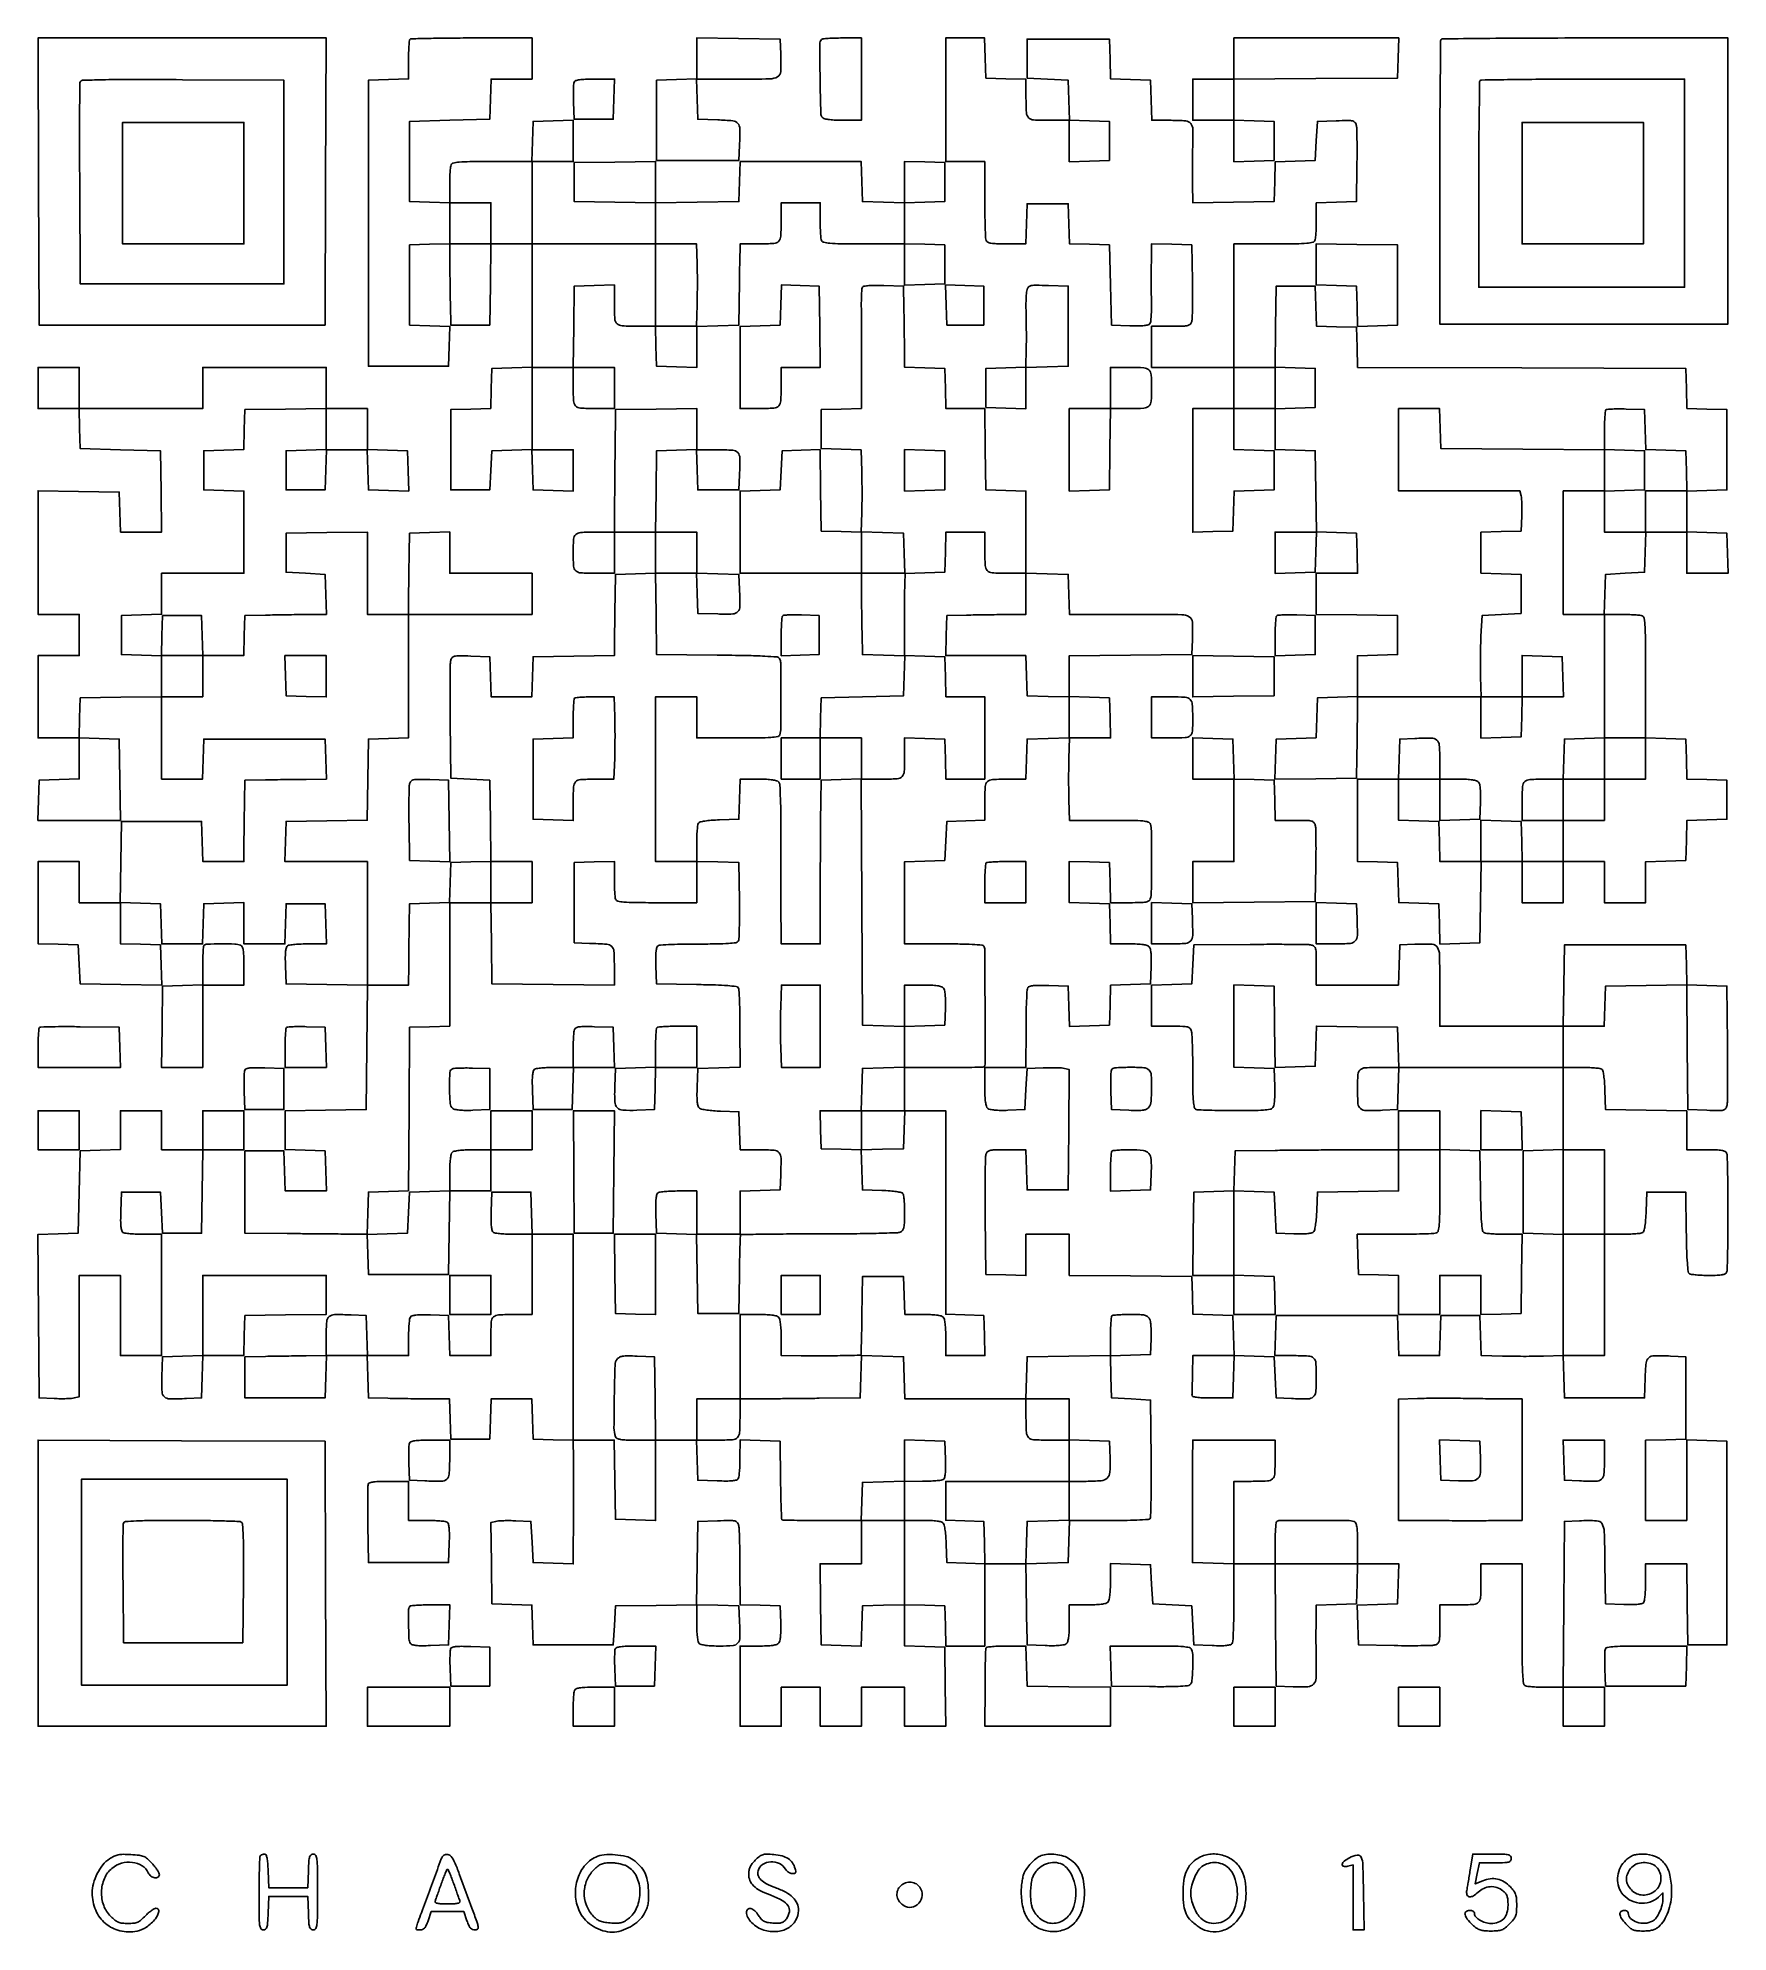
# Model space of a CAD drawing. Extents: x 156 to 936, y 95 to 969.
import ezdxf

# ---------------------------------------------------------------- set-up
doc = ezdxf.new("R2010")
doc.units = 0

msp = doc.modelspace()

# ---------------------------------------------------------------- linework, layer by layer
for points in [[(156.242862, 902.75), (156.5, 836.5), (222.5, 836.5), (288.5, 836.5), (288.757138, 902.75), (289.014276, 969), (222.5, 969), (155.985724, 969)], [(708, 959.5), (708, 950), (698.5, 950), (689, 950), (689, 940.5), (689, 931), (698.5, 931), (708, 931), (708, 921.462474), (708, 911.924948), (717.25, 912.212474), (726.5, 912.5), (726.5, 921.5), (726.5, 930.5), (717.25, 930.787526), (708, 931.075052), (708, 940.525501), (708, 949.97595), (745.75, 950.237975), (783.5, 950.5), (783.787526, 959.75), (784.075052, 969), (746.037526, 969), (708, 969)], [(195, 902), (195, 874), (223, 874), (251, 874), (251, 902), (251, 930), (223, 930), (195, 930)], [(650.5, 921.5), (650.5, 912.5), (641.25, 912.212474), (632, 911.924948), (632, 921.5), (632, 931.075052), (641.25, 930.787526), (650.5, 930.5)], [(841, 902), (841, 874), (869, 874), (897, 874), (897, 902), (897, 930), (869, 930), (841, 930)], [(365, 883.5), (365, 874), (355.5, 874), (346, 874), (346, 883.5), (346, 893), (355.5, 893), (365, 893)], [(746, 864.559591), (746, 855.075052), (755.25, 854.787526), (764.5, 854.5), (764.788016, 845.212977), (765.076031, 835.925954), (774.288016, 836.212977), (783.5, 836.5), (783.5, 855), (783.5, 873.5), (764.75, 873.772065), (746, 874.044131)], [(575.211952, 845.789488), (575.5, 836.5), (584, 836.5), (592.5, 836.5), (592.5, 845.5), (592.5, 854.5), (583.711952, 854.789488), (574.923903, 855.078976)], [(745.5, 807.5), (745.5, 798.5), (736.25, 798.212474), (727, 797.924948), (727, 807.5), (727, 817.075052), (736.25, 816.787526), (745.5, 816.5)], [(574.5, 769.5), (574.5, 760.5), (565.25, 760.212474), (556, 759.924948), (556, 769.5), (556, 779.075052), (565.25, 778.787526), (574.5, 778.5)], [(232, 674.5), (232, 665), (222.5, 665), (213, 665), (213, 674.5), (213, 684), (222.5, 684), (232, 684)], [(289, 674.462474), (289, 664.924948), (279.75, 665.212474), (270.5, 665.5), (270.212474, 674.75), (269.924948, 684), (279.462474, 684), (289, 684)], [(689, 674.5), (689, 664.955869), (707.75, 665.227935), (726.5, 665.5), (726.5, 674.5), (726.5, 683.5), (707.75, 683.772065), (689, 684.044131)], [(898, 636.5), (898, 627), (888.5, 627), (879, 627), (879, 617.5), (879, 608), (869.5, 608), (860, 608), (860, 617.5), (860, 627), (869.5, 627), (879, 627), (879, 636.5), (879, 646), (888.5, 646), (898, 646)], [(384, 579.5), (384, 570), (374.5, 570), (365, 570), (365, 579.5), (365, 589), (374.5, 589), (384, 589)], [(156, 465), (156, 456), (165.5, 456), (175, 456), (175, 465), (175, 474), (165.5, 474), (156, 474)], [(403.300557, 445.75), (403.5, 417.5), (412.5, 417.5), (421.5, 417.5), (421.765573, 445.75), (422.031147, 474), (412.566131, 474), (403.101115, 474)], [(822, 465.037526), (822, 456), (831.538933, 456), (841.077866, 456), (840.788933, 464.75), (840.5, 473.5), (831.25, 473.787526), (822, 474.075052)], [(879, 436.5), (879, 417), (869.5, 417), (860, 417), (860, 436.5), (860, 456), (869.5, 456), (879, 456)], [(422.276588, 398.75), (422.5, 380.5), (431.75, 380.212474), (441, 379.924948), (441, 398.462474), (441, 417), (431.526588, 417), (422.053177, 417)], [(346, 389), (346, 380), (355.5, 380), (365, 380), (365, 389), (365, 398), (355.5, 398), (346, 398)], [(499, 389), (499, 380), (508, 380), (517, 380), (517, 389), (517, 398), (508, 398), (499, 398)], [(156, 256.007138), (156, 190), (222.50719, 190), (289.014379, 190), (288.75719, 255.75), (288.5, 321.5), (222.25, 321.757138), (156, 322.014276)], [(271, 256.5), (271, 209), (223.5, 209), (176, 209), (176, 256.5), (176, 304), (223.5, 304), (271, 304)], [(308, 199), (308, 190), (327, 190), (346, 190), (346, 199), (346, 208), (327, 208), (308, 208)], [(708, 199), (708, 190), (717.5, 190), (727, 190), (727, 199), (727, 208), (717.5, 208), (708, 208)], [(784, 199), (784, 190), (793.5, 190), (803, 190), (803, 199), (803, 208), (793.5, 208), (784, 208)]]:
    msp.add_lwpolyline(points, close=True)
for points in [[(327.666667, 968.333333, 0.174595), (327.400837, 967.768224, 0.005912), (327.195833, 965.278732, 0.010516), (327.048335, 962.289663, 0.007069), (327, 958.870859), (327, 950.075052), (317.75, 949.787526), (308.5, 949.5), (308.5, 883.5), (308.5, 817.5), (327, 817.5), (345.5, 817.5), (345.787023, 826.711984), (346.074046, 835.923969), (336.787023, 836.211984), (327.5, 836.5), (327.5, 855), (327.5, 873.5), (336.75, 873.787526), (346, 874.075052), (346.079024, 864.787526, 0.000761), (346.121578, 860.54497, 0.000439), (346.185059, 855.437586, 0.000438), (346.257785, 850.310027, 0.000734), (346.329024, 846), (346.5, 836.5), (355.5, 836.5), (364.5, 836.5), (364.772065, 855.25), (365.044131, 874), (374.522065, 874), (384, 874), (384, 845.537526), (384, 817.075052), (374.75, 816.787526), (365.5, 816.5), (365.212964, 807.287036), (364.925929, 798.074071), (355.712964, 797.787036), (346.5, 797.5), (346.5, 779), (346.5, 760.5), (355.5, 760.5), (364.5, 760.5), (365, 769.5), (365.5, 778.5), (374.711984, 778.787023), (383.923969, 779.074046), (384.211984, 769.787023), (384.5, 760.5), (393.75, 760.212474), (403, 759.924948), (403, 769.462474), (403, 779), (393.5, 779), (384, 779), (384, 798), (384, 817), (393.5, 817), (403, 817), (403, 809.081787, 0.01141), (403.170753, 801.599988, 0.175208), (404.14255, 799.252746, 0.195511), (406.349521, 798.199638, 0.014768), (413.106989, 798), (422, 798), (422, 807.5), (422, 817), (412.477935, 817), (402.955869, 817), (403.227935, 835.75), (403.5, 854.5), (412.75, 854.787526), (422, 855.075052), (422, 846.144515, 0.014613), (422.198369, 839.358647, 0.194755), (423.248272, 837.146579, 0.176009), (425.589771, 836.171721, 0.011516), (433.044262, 836), (440.924948, 836), (441.212474, 826.75), (441.5, 817.5), (450.75, 817.212474), (460, 816.924948), (460, 826.426262), (460, 835.927576), (469.75, 836.213788), (479.5, 836.5), (479.621699, 846.5, -0.000177), (479.677619, 850.965304, -0.000114), (479.745338, 856.132812, -0.000115), (479.813817, 861.181784, -0.000217), (479.871699, 865.25), (480, 874), (488.893011, 874, 0.014768), (495.650479, 874.199638, 0.195511), (497.85745, 875.252746, 0.175208), (498.829247, 877.599988, 0.01141), (499, 885.081787), (499, 893), (508, 893), (517, 893), (517, 885.081787, 0.00705), (517.044385, 881.933927, 0.008902), (517.178303, 879.0249, 0.007317), (517.368926, 876.599719, 0.06844), (517.606989, 875.581787, 0.25083), (518.61679, 874.708785, 0.035117), (521.438886, 874.278963, 0.017848), (526.478191, 874.050787, 0.002389), (537.106989, 874), (556, 874), (556, 864.462474), (556, 854.924948), (565.25, 855.212474), (574.5, 855.5), (574.5, 864.5), (574.5, 873.5), (565.25, 873.787526), (556, 874.075052), (556, 883.5), (556, 892.924948), (565.25, 893.212474), (574.5, 893.5), (574.5, 902.5), (574.5, 911.5), (565.25, 911.787526), (556, 912.075052), (556, 902.501314), (556, 892.927576), (546.25, 893.213788), (536.5, 893.5), (536.212474, 902.75), (535.924948, 912), (508, 912), (480.075052, 912), (479.787526, 902.75), (479.5, 893.5), (460.25, 893.228407), (441, 892.956814), (441, 902.500472), (441, 912.044131), (422.25, 911.772065), (403.5, 911.5), (403.5, 902.5), (403.5, 893.5), (422.25, 893.227935), (441, 892.955869), (441, 883.477935), (441, 874), (412.5, 874), (384, 874), (384, 893), (384, 912), (393.5, 912), (403, 912), (403, 921.537526), (403, 931.075052), (393.75, 930.787526), (384.5, 930.5), (384.212474, 921.25), (383.924948, 912), (365.569463, 912, 0.002478), (355.261417, 911.948905, 0.01833), (350.353605, 911.720189, 0.036362), (347.606062, 911.288297, 0.248902), (346.606989, 910.418213, 0.068543), (346.368898, 909.399219, 0.007277), (346.178303, 906.964077, 0.008872), (346.044383, 904.042924, 0.007017), (346, 900.880687), (346, 892.924948), (336.75, 893.212474), (327.5, 893.5), (327.5, 912), (327.5, 930.5), (346, 931), (364.5, 931.5), (364.787526, 940.75), (365.075052, 950), (374.537526, 950), (384, 950), (384, 959.5), (384, 969), (356.166667, 969, 0.002241), (345.448334, 968.95195, 0.003605), (336.313542, 968.804167, 0.000738), (328.298487, 968.604845, 0.192076)], [(460, 959.559119), (460, 950.075052), (450.75, 949.787526), (441.5, 949.5), (441.5, 931), (441.5, 912.5), (460.5, 912.5), (479.5, 912.5), (479.800912, 919.479083, 0.012739), (479.934395, 927.057347, 0.177046), (478.990355, 929.578192, 0.194277), (476.678762, 930.776454, 0.015844), (469.740334, 931.212602), (460.5, 931.5), (460.212474, 940.75), (459.924948, 950), (478.943422, 950, 0.004033), (493.83497, 950.12013, 0.12809), (497.325549, 951.089658, 0.257085), (498.81902, 953.570972, 0.020409), (498.800912, 961.520917), (498.5, 968.5), (479.25, 968.771593), (460, 969.043186)], [(517.666667, 968.333333, 0.200539), (516.808716, 966.24359, 0.002126), (516.976457, 950.28079, 0.002185), (517.281318, 934.346215, 0.192812), (518.2, 932.2, 0.144849), (519.139671, 931.689458, 0.021091), (521.306878, 931.322289, 0.020332), (524.171507, 931.07823, 0.011084), (527.7, 931), (536, 931), (536, 950), (536, 969), (527.166667, 969, 0.007039), (523.733476, 968.951666, 0.010477), (520.732292, 968.804167, 0.005871), (518.23216, 968.599192, 0.174709)], [(575, 940.5), (575, 912), (584, 912), (593, 912), (593, 894.581787, 0.003244), (593.044049, 887.792976, 0.00474), (593.178303, 881.815525, 0.002396), (593.364228, 876.755458, 0.081401), (593.606989, 875.581787, 0.192061), (594.344751, 874.783328, 0.070053), (595.839867, 874.311792, 0.03465), (598.412948, 874.063076, 0.006773), (603.069463, 874), (611.924948, 874), (612.212474, 883.25), (612.5, 892.5), (622, 892.5), (631.5, 892.5), (631.787036, 883.287036), (632.074071, 874.074071), (641.287036, 873.787036), (650.5, 873.5), (651, 855), (651.5, 836.5), (659.914347, 836.206902, 0.008623), (663.904949, 836.136764, 0.026889), (666.587667, 836.280254, 0.038529), (668.370114, 836.612381, 0.18015), (669.206919, 837.206902, 0.123503), (669.544188, 838.128442, 0.009603), (669.771068, 840.763903, 0.012652), (669.903295, 843.958475, 0.00932), (669.894176, 847.5, -0.002945), (669.831608, 851.582425, -0.00176), (669.802896, 856.437586, -0.001762), (669.808361, 861.272568, -0.003058), (669.851604, 865.287526), (670, 874.075052), (679.25, 873.787526), (688.5, 873.5), (688.785515, 857, -0.003332), (688.854498, 850.515656, -0.004581), (688.824256, 844.685937, -0.002978), (688.724981, 839.797256, -0.053901), (688.516463, 838.25, -0.122326), (687.855595, 836.996245, -0.153829), (686.733255, 836.32807, -0.053257), (684.5462, 836.052573, -0.004723), (678.980948, 836), (670, 836), (670, 826.5), (670, 817), (689, 817), (708, 817), (708, 807.5), (708, 798), (698.5, 798), (689, 798), (689, 769.462474), (689, 740.924948), (698.25, 741.212474), (707.5, 741.5), (707.787036, 750.712964), (708.074071, 759.925929), (717.287036, 760.212964), (726.5, 760.5), (726.5, 769.5), (726.5, 778.5), (717.25, 778.787526), (708, 779.075052), (708, 788.537526), (708, 798), (717.5, 798), (727, 798), (727, 788.537526), (727, 779.075052), (736.25, 778.787526), (745.5, 778.5), (745.772065, 759.75), (746.044131, 741), (736.522065, 741), (727, 741), (727, 731.462474), (727, 721.924948), (736.25, 722.212474), (745.5, 722.5), (745.788016, 731.787023), (746.076031, 741.074046), (755.288016, 740.787023), (764.5, 740.5), (764.787526, 731.25), (765.075052, 722), (755.537526, 722), (746, 722), (746, 712.522065), (746, 703.044131), (764.75, 702.772065), (783.5, 702.5), (783.5, 693.5), (783.5, 684.5), (774.25, 684.212474), (765, 683.924948), (765, 674.5), (765, 665.075052), (755.75, 664.787526), (746.5, 664.5), (746.212964, 655.287036), (745.925929, 646.074071), (736.712964, 645.787036), (727.5, 645.5), (727.21218, 636.227796), (726.924361, 626.955591), (745.71218, 627.227796), (764.5, 627.5), (764.699908, 637, 0.001205), (764.780162, 641.307436, 0.000722), (764.855807, 646.426563, 0.000722), (764.916383, 651.521956, 0.001257), (764.949908, 655.75), (765, 665), (793.5, 665), (822, 665), (822, 655.462474), (822, 645.924948), (831.25, 646.212474), (840.5, 646.5), (840.787526, 655.75), (841.075052, 665), (850.575052, 665), (860.075052, 665), (859.787526, 674.25), (859.5, 683.5), (850.25, 683.787526), (841, 684.075052), (841, 674.537526), (841, 665), (831.56862, 665), (822.13724, 665), (821.81862, 674.25, -0.007), (821.732216, 678.478127, -0.004027), (821.74047, 683.573437, -0.004022), (821.831176, 688.692462, -0.006705), (822, 693), (822.5, 702.5), (831.5, 703), (840.5, 703.5), (840.5, 712.5), (840.5, 721.5), (831.25, 721.787526), (822, 722.075052), (822, 731.5), (822, 740.924948), (831.25, 741.212474), (840.5, 741.5), (840.800912, 748.479083, 0.008627), (840.874264, 751.317546, 0.009416), (840.846004, 754.075142, 0.00895), (840.735265, 756.430652, 0.045288), (840.53186, 757.729083), (839.961896, 760), (811.980948, 760), (784, 760), (784, 779), (784, 798), (793.462474, 798), (802.924948, 798), (803.212474, 788.75), (803.5, 779.5), (841.25, 779.237975), (879, 778.97595), (879, 769.487975), (879, 760), (869.5, 760), (860, 760), (860, 731.5), (860, 703), (869.5, 703), (879, 703), (879, 674.537526), (879, 646.075052), (869.75, 645.787526), (860.5, 645.5), (860.212474, 636.25), (859.924948, 627), (852.044262, 627, 0.011491), (844.592092, 626.828717, 0.175559), (842.249844, 625.856224, 0.19511), (841.199102, 623.649006, 0.014732), (841, 616.893011), (841, 608), (850.5, 608), (860, 608), (860, 598.5), (860, 589), (850.537526, 589), (841.075052, 589), (840.787526, 598.25), (840.5, 607.5), (831.25, 607.787526), (822, 608.075052), (822, 598.537526), (822, 589), (812.537526, 589), (803.075052, 589), (802.787526, 598.25), (802.5, 607.5), (793.25, 607.787526), (784, 608.075052), (784, 617.537526), (784, 627), (793.5, 627), (803, 627), (803, 617.462474), (803, 607.924948), (812.25, 608.212474), (821.5, 608.5), (821.793771, 616.344796, 0.01153), (821.842502, 619.735348, 0.021342), (821.701133, 622.485252, 0.023545), (821.405224, 624.568167, 0.126804), (820.921326, 625.594796, 0.145524), (819.939147, 626.251072, 0.03848), (818.078343, 626.673265, 0.027148), (815.342652, 626.9254, 0.009406), (811.377555, 627), (803, 627), (803, 635.980948, 0.01682), (802.772817, 642.732324, 0.202101), (801.627338, 645.009281, 0.176722), (799.11956, 645.941866, 0.012322), (791.479083, 645.800912), (784.5, 645.5), (784.212474, 636.25), (783.924948, 627), (774.462474, 627), (765, 627), (765, 608.037526), (765, 589.075052), (774.25, 588.787526), (783.5, 588.5), (783.787036, 579.287036), (784.074071, 570.074071), (793.287036, 569.787036), (802.5, 569.5), (802.788016, 560.212977), (803.076031, 550.925954), (812.288016, 551.212977), (821.5, 551.5), (821.772065, 570.25), (822.044131, 589), (831.522065, 589), (841, 589), (841, 579.5), (841, 570), (850.5, 570), (860, 570), (860, 579.5), (860, 589), (869.5, 589), (879, 589), (879, 579.5), (879, 570), (888.5, 570), (898, 570), (898, 579.462474), (898, 588.924948), (907.25, 589.212474), (916.5, 589.5), (916.787036, 598.712964), (917.074071, 607.925929), (926.287036, 608.212964), (935.5, 608.5), (935.5, 617.5), (935.5, 626.5), (926.287036, 626.787036), (917.074071, 627.074071), (916.787036, 636.287036), (916.5, 645.5), (907.25, 645.787526), (898, 646.075052), (898, 673.930537, 0.001485), (897.952549, 689.912264, 0.012395), (897.730356, 697.141028, 0.020774), (897.330803, 701.244652, 0.272936), (896.418213, 702.393011, 0.068543), (895.399219, 702.631102, 0.007277), (892.964077, 702.821697, 0.008872), (890.042924, 702.955617, 0.007017), (886.880687, 703), (878.924948, 703), (879.212474, 712.25), (879.5, 721.5), (888.5, 722), (897.5, 722.5), (897.787526, 731.75), (898.075052, 741), (907.537526, 741), (917, 741), (917, 731.5), (917, 722), (926.537526, 722), (936.075052, 722), (935.787526, 731.25), (935.5, 740.5), (926.25, 740.787526), (917, 741.075052), (917, 750.5), (917, 759.924948), (926.25, 760.212474), (935.5, 760.5), (935.5, 779), (935.5, 797.5), (926.287036, 797.787036), (917.074071, 798.074071), (916.787036, 807.287036), (916.5, 816.5), (840.787443, 816.756277), (765.074886, 817.012554), (764.787443, 826.256277), (764.5, 835.5), (755.287036, 835.787036), (746.074071, 836.074071), (745.787036, 845.287036), (745.5, 854.5), (736.5, 854.5), (727.5, 854.5), (727.227935, 835.75), (726.955869, 817), (717.477935, 817), (708, 817), (707.961538, 826, -0.000379), (707.946775, 830.198785, -0.000197), (707.934375, 835.440625, -0.000195), (707.92586, 840.824631, -0.000298), (707.923077, 845.5, -0.000298), (707.92586, 850.175369, -0.000195), (707.934375, 855.559375, -0.000197), (707.946775, 860.801215, -0.000379), (707.961538, 865), (708, 874), (726.393011, 874, 0.002472), (736.723448, 874.051073, 0.018295), (741.640441, 874.27975, 0.036273), (744.393178, 874.711497, 0.24904), (745.393011, 875.581787, 0.068336), (745.631047, 876.59865, 0.007357), (745.821697, 879.013877, 0.008933), (745.955612, 881.910777, 0.007082), (746, 885.044262), (746, 892.924948), (755.25, 893.212474), (764.5, 893.5), (764.747311, 910, 0.003145), (764.80373, 916.487098, 0.00431), (764.767453, 922.325376, 0.002823), (764.667172, 927.221203, 0.049993), (764.468593, 928.788514, 0.113833), (763.845058, 930.070731, 0.171267), (762.796714, 930.716712, 0.057083), (760.735801, 930.921319, 0.004496), (755.221282, 930.788514), (746.5, 930.5), (746, 921.5), (745.5, 912.5), (736.287036, 912.212964), (727.074071, 911.925929), (726.787036, 902.712964), (726.5, 893.5), (707.75, 893.227935), (689, 892.955869), (688.842803, 901.727935, -0.003723), (688.801446, 905.676836, -0.002312), (688.808848, 910.31169, -0.002319), (688.858517, 914.88566, -0.004189), (688.947956, 918.631011, 0.011404), (689.025553, 926.845059, 0.167912), (688.06001, 929.522704, 0.207256), (685.724868, 930.748124, 0.018638), (678.970138, 931), (670.075052, 931), (669.787526, 940.25), (669.5, 949.5), (660.287036, 949.787036), (651.074071, 950.074071), (650.787036, 959.287036), (650.5, 968.5), (631.5, 968.5), (612.5, 968.5), (612.5, 959.5), (612.5, 950.5), (622, 950), (631.5, 949.5), (631.787526, 940.25), (632.075052, 931), (622.644515, 931, -0.013165), (615.460247, 931.189196, -0.190032), (613.183885, 932.228344, -0.181838), (612.177673, 934.561135, -0.01187), (612, 942.044262), (612, 949.924948), (602.75, 950.212474), (593.5, 950.5), (593.212474, 959.75), (592.924948, 969), (583.962474, 969), (575, 969)], [(803.666667, 968.333333, 0.196143), (803.393221, 967.683006, 0.000141), (803.195833, 948.670833, 0.00157), (803.047968, 927.430958, 0.000956), (803, 902.333333), (803, 837), (869.5, 837), (936, 837), (936, 903), (936, 969), (870.166667, 969, 0.000948), (844.877317, 968.952033, 0.001558), (823.476042, 968.804167, 0.000138), (804.317097, 968.60679, 0.196165)], [(269.5, 902.5), (269.5, 855.5), (222.5, 855.5), (175.5, 855.5), (175.239372, 901.5, -0.000997), (175.174287, 919.225103, -0.001596), (175.197198, 934.357597, -0.000282), (175.267665, 947.72814, -0.090314), (175.461789, 948.759906, -0.301449), (176.45055, 949.464468, -0.003096), (185.402033, 949.70934, -0.005599), (198.68089, 949.841585, -0.001079), (222.722417, 949.759906), (269.5, 949.5)], [(403.423642, 948.661609, 0.079281), (403.235027, 947.7687, 0.006579), (403.147568, 945.392336, 0.008656), (403.129541, 942.539392, 0.006569), (403.205027, 939.411609), (403.5, 931.5), (412.5, 931.5), (421.5, 931.5), (421.787526, 940.75), (422.075052, 950), (413.006141, 950, 0.007548), (408.637843, 949.934049, 0.027152), (405.861635, 949.698947, 0.041271), (404.108114, 949.304492, 0.22904)], [(916, 902), (916, 854), (868.5, 854), (821, 854), (821, 901.333333, -0.001319), (821.047991, 919.528875, -0.002153), (821.195833, 934.958333, -0.000264), (821.393786, 948.688219, -0.195031), (821.666667, 949.333333, -0.194987), (822.311579, 949.606192, -0.00027), (835.894792, 949.804167, -0.002176), (851.162849, 949.952008, -0.001333), (869.166667, 950), (916, 950)], [(460.212474, 864.924009, -0.005361), (460.300245, 860.734385, -0.002936), (460.322593, 855.598913, -0.002926), (460.284142, 850.382931, -0.004663), (460.183587, 845.924009), (459.867173, 836), (450.433587, 836), (441, 836), (441, 855), (441, 874), (450.462474, 874), (459.924948, 874)], [(536.521394, 854.034617, 0.119319), (536.272155, 853.272466, 0.00648), (536.105272, 850.731559, 0.009793), (536.004245, 847.675031, 0.00697), (536.005905, 844.24817, -0.002371), (536.050375, 839.655867, -0.000688), (536.075631, 832.572986, -0.000691), (536.082075, 824.593307, -0.000739), (536.066053, 816.787526), (536, 798.075052), (526.75, 797.787526), (517.5, 797.5), (517.5, 788.5), (517.5, 779.5), (526.684374, 779.213343), (535.868749, 778.926685), (536.184374, 769.039334, -0.004689), (536.284606, 764.591955, -0.002926), (536.32268, 759.379444, -0.002935), (536.29998, 754.240456, -0.005327), (536.211984, 750.038968), (535.923969, 740.925954), (526.711984, 741.212977), (517.5, 741.5), (517.227793, 760.288609), (516.955585, 779.077218), (508.227793, 778.788609), (499.5, 778.5), (499, 769.5), (498.5, 760.5), (489.25, 760.212474), (480, 759.924948), (480, 740.962474), (480, 722), (508, 722), (536, 722), (536.079024, 712.75, 0.00076), (536.121575, 708.521955, 0.000437), (536.185059, 703.426563, 0.000437), (536.257785, 698.307432, 0.000729), (536.329024, 694), (536.5, 684.5), (546.287041, 684.213341), (556.074081, 683.926682), (555.787041, 674.713341), (555.5, 665.5), (536.5, 665), (517.5, 664.5), (517.212474, 655.25), (516.924948, 646), (507.962474, 646), (499, 646), (499, 636.5), (499, 627), (508, 627), (517, 627), (517, 636.5), (517, 646), (526.5, 646), (536, 646), (536, 636.537526), (536, 627.075052), (526.75, 626.787526), (517.5, 626.5), (517.300092, 617, 0.003011), (517.219456, 611.630756, 0.000593), (517.144193, 601.992188, 0.000629), (517.083943, 590.762174, 0.000584), (517.050092, 579.25), (517, 551), (508, 551), (499, 551), (498.924657, 560.25, -0.00158), (498.898612, 565.474219, -0.000312), (498.887364, 574.838326, -0.000331), (498.888289, 585.74579, -0.000307), (498.903505, 596.923024, 0.002517), (498.865712, 609.280587, 0.007078), (498.673363, 617.924527, 0.004384), (498.383985, 624.326128, 0.161067), (497.856403, 625.673024, 0.153371), (496.920634, 626.27772, 0.032435), (494.994274, 626.67721, 0.025074), (492.235071, 626.924813, 0.00984), (488.415081, 627), (480.075052, 627), (479.787526, 617.75), (479.5, 608.5), (470.532999, 608.207902, 0.009786), (466.707636, 608.008289, 0.020298), (463.737125, 607.673305, 0.020215), (461.552989, 607.24575, 0.195149), (460.798312, 606.707902, 0.112618), (460.495093, 605.855762, 0.008743), (460.251635, 603.431384, 0.011595), (460.077158, 600.498009, 0.008591), (460.015313, 597.25), (460, 589), (450.5, 589), (441, 589), (441, 627), (441, 665), (450.5, 665), (460, 665), (460, 655.5), (460, 646), (478.893011, 646, 0.002642), (489.01999, 646.053519, 0.015904), (494.278102, 646.276463, 0.024775), (497.391254, 646.663596, 0.263649), (498.340625, 647.445271, 0.091023), (498.910836, 650.494567, 0.002056), (498.899012, 665.396159, 0.001468), (498.77958, 680.629715, 0.136993), (498.167544, 682.733828, 0.238839), (497.097513, 683.384796, 0.006366), (491.411735, 683.754436, 0.008554), (483.098328, 684.046193, 0.002113), (469.450978, 684.233828), (441.5, 684.5), (441.227935, 703.25), (440.955869, 722), (450.440409, 722), (459.924948, 722), (460.212474, 712.75), (460.5, 703.5), (469.721624, 703.21285, 0.015937), (476.688112, 703.218029, 0.205359), (478.993564, 704.296927, 0.182581), (479.945949, 706.775708, 0.012183), (479.800912, 714.520917), (479.5, 721.5), (469.75, 721.786212), (460, 722.072424), (460, 731.536212), (460, 741), (450.477935, 741), (440.955869, 741), (441.227935, 759.75), (441.5, 778.5), (450.711984, 778.787023), (459.923969, 779.074046), (460.211984, 769.787023), (460.5, 760.5), (470, 760.5), (479.5, 760.5), (479.800912, 767.479083, 0.012592), (479.938486, 775.160839, 0.182794), (478.975049, 777.653143, 0.197528), (476.634967, 778.784382, 0.015066), (469.480948, 779), (460, 779), (460, 788.522065), (460, 798.044131), (441.25, 797.772065), (422.5, 797.5), (422.330884, 778, -0.000023), (422.260205, 769.89259, -0.000022), (422.187686, 761.657812, -0.000021), (422.12301, 754.384627, -0.000077), (422.080884, 749.75), (422, 741), (413.106989, 741, 0.013336), (406.429165, 740.821854, 0.177094), (404.202154, 739.870043, 0.190499), (403.197642, 737.735543, 0.015844), (403, 731.5, 0.015844), (403.197642, 725.264457, 0.190499), (404.202154, 723.129957, 0.177094), (406.429165, 722.178146, 0.013336), (413.106989, 722), (422, 722), (422, 731.5), (422, 741), (431.5, 741), (441, 741), (441, 731.537526), (441, 722.075052), (431.75, 721.787526), (422.5, 721.5), (422.356392, 712, 0.000276), (422.29368, 707.694097, 0.000166), (422.223716, 702.579919, 0.000166), (422.157479, 697.491578, 0.000289), (422.106392, 693.272065), (422, 684.044131), (403.25, 683.772065), (384.5, 683.5), (384.212474, 674.25), (383.924948, 665), (374.5, 665), (365.075052, 665), (364.787526, 674.25), (364.5, 683.5), (355.778718, 683.788514, 0.004535), (350.271561, 683.920706, 0.056855), (348.201435, 683.715804, 0.168751), (347.140477, 683.07028, 0.112961), (346.497625, 681.788514, 0.056109), (346.281614, 680.107596, 0.001464), (346.184828, 672.534751, 0.003073), (346.15181, 663.628523, 0.002093), (346.218906, 653.5), (346.5, 627.5), (355.5, 627), (364.5, 626.5), (364.771926, 607.787816), (365.043852, 589.075632), (355.771926, 588.787816), (346.5, 588.5), (346.212964, 579.287036), (345.925929, 570.074071), (336.712964, 569.787036), (327.5, 569.5), (327.329024, 560, 0.000729), (327.257785, 555.692568, 0.000437), (327.185059, 550.573437, 0.000437), (327.121575, 545.478045, 0.00076), (327.079024, 541.25), (327, 532), (317.5, 532), (308, 532), (308, 560.5), (308, 589), (288.962474, 589), (269.924948, 589), (270.212474, 598.25), (270.5, 607.5), (289.228016, 607.771984), (307.956031, 608.043969), (308.228016, 626.771984), (308.5, 645.5), (317.75, 645.787526), (327, 646.075052), (327, 674.537526), (327, 703), (355.5, 703), (384, 703), (384, 712.5), (384, 722), (365, 722), (346, 722), (346, 731.537526), (346, 741.075052), (336.75, 740.787526), (327.5, 740.5), (327.301866, 731.5, 0.001399), (327.222149, 727.351665, 0.000771), (327.146698, 722.279687, 0.000769), (327.086031, 717.136501, 0.001235), (327.051866, 712.75), (327, 703), (317.5, 703), (308, 703), (308, 722.022065), (308, 741.044131), (289.25, 740.772065), (270.5, 740.5), (270.5, 731.5), (270.5, 722.5), (279.5, 722), (288.5, 721.5), (288.787526, 712.25), (289.075052, 703), (279.787526, 702.949908, 0.001255), (275.544971, 702.916379, 0.000723), (270.437586, 702.855807, 0.000723), (265.310031, 702.780163, 0.001211), (261, 702.699908), (251.5, 702.5), (251.212474, 693.25), (250.924948, 684), (241.5, 684), (232.075052, 684), (231.787526, 693.25), (231.5, 702.5), (222.5, 702.5), (213.5, 702.5), (213.211984, 693.212977), (212.923969, 683.925954), (203.711984, 684.212977), (194.5, 684.5), (194.5, 693.5), (194.5, 702.5), (203.75, 702.787526), (213, 703.075052), (213, 712.537526), (213, 722), (232, 722), (251, 722), (251, 740.962474), (251, 759.924948), (241.75, 760.212474), (232.5, 760.5), (232.5, 769.5), (232.5, 778.5), (241.712964, 778.787036), (250.925929, 779.074071), (251.212964, 788.287036), (251.5, 797.5), (270.25, 797.772065), (289, 798.044131), (289, 788.559591), (289, 779.075052), (279.75, 778.787526), (270.5, 778.5), (270.5, 769.5), (270.5, 760.5), (279.5, 760.5), (288.5, 760.5), (288.787526, 769.75), (289.075052, 779), (298.5, 779), (307.924948, 779), (308.212474, 769.75), (308.5, 760.5), (317.788029, 760.211971), (327.076058, 759.923942), (326.788029, 769.211971), (326.5, 778.5), (317.25, 778.787526), (308, 779.075052), (308, 788.537526), (308, 798), (298.5, 798), (289, 798), (289, 807.5), (289, 817), (260.5, 817), (232, 817), (232, 807.5), (232, 798), (203.5, 798), (175, 798), (175, 807.5), (175, 817), (165.5, 817), (156, 817), (156, 807.5), (156, 798), (165.462474, 798), (174.924948, 798), (175.212474, 788.75), (175.5, 779.5), (194, 779), (212.5, 778.5), (212.772065, 759.75), (213.044131, 741), (203.559591, 741), (194.075052, 741), (193.787526, 750.25), (193.5, 759.5), (174.75, 759.772065), (156, 760.044131), (156, 731.522065), (156, 703), (165.5, 703), (175, 703), (175, 693.5), (175, 684), (165.5, 684), (156, 684), (156, 665), (156, 646), (165.5, 646), (175, 646), (175, 636.537526), (175, 627.075052), (165.75, 626.787526), (156.5, 626.5), (156.212474, 617.25), (155.924948, 608), (174.984539, 608), (194.044131, 608), (193.772065, 626.75), (193.5, 645.5), (184.212977, 645.788016), (174.925954, 646.076031), (175.212977, 655.288016), (175.5, 664.5), (194.25, 664.772065), (213, 665.044131), (213, 646.022065), (213, 627), (222.462474, 627), (231.924948, 627), (232.212474, 636.25), (232.5, 645.5), (260.5, 645.5), (288.5, 645.5), (288.787526, 636.25), (289.075052, 627), (279.787526, 626.920976, 0.000761), (275.54497, 626.878422, 0.000439), (270.437586, 626.814941, 0.000438), (265.310027, 626.742215, 0.000734), (261, 626.670976), (251.5, 626.5), (251.300092, 617, 0.001205), (251.219838, 612.692564, 0.000722), (251.144193, 607.573437, 0.000722), (251.083617, 602.478044, 0.001257), (251.050092, 598.25), (251, 589), (241.537526, 589), (232.075052, 589), (231.787526, 598.25), (231.5, 607.5), (213, 607.5), (194.5, 607.5), (194.227935, 588.75), (193.955869, 570), (184.477935, 570), (175, 570), (175, 579.5), (175, 589), (165.5, 589), (156, 589), (156, 570.037526), (156, 551.075052), (165.25, 550.787526), (174.5, 550.5), (175, 541.5), (175.5, 532.5), (194.28782, 532.227796), (213.075639, 531.955591), (212.78782, 541.227796), (212.5, 550.5), (203.25, 550.787526), (194, 551.075052), (194, 560.575052), (194, 570.075052), (203.25, 569.787526), (212.5, 569.5), (212.787526, 560.25), (213.075052, 551), (222.5, 551), (231.924948, 551), (232.212474, 560.25), (232.5, 569.5), (241.75, 569.787526), (251, 570.075052), (251, 560.537526), (251, 551), (260.462474, 551), (269.924948, 551), (270.212474, 560.25), (270.5, 569.5), (279.5, 569.5), (288.5, 569.5), (288.787526, 560.25), (289.075052, 551), (280.787526, 550.984687, 0.009129), (277.519034, 550.918962, 0.01216), (274.554613, 550.732898, 0.009485), (272.106611, 550.472502, 0.110544), (271.206902, 550.149034, 0.187221), (270.610638, 549.340297, 0.039341), (270.278749, 547.5815, 0.027159), (270.135766, 544.914541, 0.008519), (270.206902, 540.914347), (270.5, 532.5), (289.265299, 532.227878), (308.030598, 531.955757), (307.765299, 503.227878), (307.5, 474.5), (288.75, 474.227935), (270, 473.955869), (270, 465.015461), (270, 456.075052), (279.25, 455.787526), (288.5, 455.5), (288.787526, 446.25), (289.075052, 437), (279.575052, 437), (270.075052, 437), (269.787526, 446.25), (269.5, 455.5), (260.5, 455.5), (251.5, 455.5), (251.5, 436.5), (251.5, 417.5), (271, 417.336408, -0.00006), (279.104656, 417.267438, -0.000058), (287.331164, 417.195489, -0.000057), (294.593357, 417.130307, -0.000207), (299.212474, 417.086408), (307.924948, 417), (308.212474, 407.75), (308.5, 398.5), (327, 398.5), (345.5, 398.5), (345.771593, 417.75), (346.043186, 437), (355.521593, 437), (365, 437), (365, 446.5), (365, 456), (374.5, 456), (384, 456), (384, 465), (384, 474), (374.5, 474), (365, 474), (365, 465), (365, 456), (356.7, 456, 0.011084), (353.171507, 455.92177, 0.020332), (350.306878, 455.677711, 0.021091), (348.139671, 455.310542, 0.144849), (347.2, 454.8, 0.144682), (346.689961, 453.861987, 0.021131), (346.322617, 451.701269, 0.02038), (346.078344, 448.847487, 0.011159), (346, 445.337526), (346, 437.075052), (336.75, 436.787526), (327.5, 436.5), (327, 427), (326.5, 417.5), (317.21333, 417.211989), (307.926659, 416.923978), (308.21333, 426.711989), (308.5, 436.5), (317.738011, 436.787367), (326.976023, 437.074734), (327.238011, 474.787367), (327.5, 512.5), (336.75, 512.787526), (346, 513.075052), (346, 541.537526), (346, 570), (355.477935, 570), (364.955869, 570), (365.227935, 551.25), (365.5, 532.5), (393.75, 532.234427), (422, 531.968853), (422, 540.965375, 0.014026), (421.810958, 547.703227, 0.198872), (420.786412, 549.83115, 0.165694), (418.476418, 550.810664, 0.009083), (410.5, 551.245668), (403.5, 551.5), (403.5, 570), (403.5, 588.5), (412.75, 588.787526), (422, 589.075052), (422, 581.119313, 0.007017), (422.044383, 577.957076, 0.008872), (422.178303, 575.035923, 0.007277), (422.368898, 572.600781, 0.068543), (422.606989, 571.581787, 0.24904), (423.606822, 570.711497, 0.036273), (426.359559, 570.27975, 0.018295), (431.276552, 570.051073, 0.002472), (441.606989, 570), (460, 570), (460, 579.536212), (460, 589.072424), (469.75, 588.786212), (479.5, 588.5), (479.747484, 571, -0.004535), (479.781967, 564.200205, -0.006786), (479.677602, 558.260886, -0.00321), (479.488675, 553.233363, -0.132869), (479.162058, 552.20727, -0.218938), (478.128051, 551.548346, -0.016478), (474.733025, 551.19627, -0.014218), (469.518962, 550.97743, -0.003469), (460.914574, 550.920862, 0.004282), (454.147519, 550.865366, 0.006399), (448.235684, 550.690549, 0.003004), (443.227523, 550.448126, 0.125461), (442.206902, 550.127939, 0.189874), (441.610012, 549.329431, 0.039648), (441.278199, 547.579285, 0.027259), (441.1354, 544.918079, 0.008481), (441.206902, 540.914347), (441.5, 532.5), (459.955416, 532.226647, -0.003561), (468.668275, 532.035521, -0.012194), (474.324934, 531.732937, -0.01105), (478.214502, 531.342971, -0.224357), (479.190103, 530.726647, -0.128961), (479.503309, 529.747048, -0.002756), (479.744962, 524.656902, -0.006168), (479.922375, 518.663321, -0.004098), (479.984687, 511.786212), (480, 494.072424), (470.25, 493.786212), (460.5, 493.5), (460.213297, 484.902905, 0.00852), (460.146055, 480.777122, 0.026756), (460.296244, 478.010971, 0.039108), (460.644496, 476.159447, 0.154712), (461.263133, 475.196582, 0.125512), (462.211156, 474.746785, 0.012728), (464.6893, 474.326921, 0.015296), (467.716006, 473.987154, 0.011615), (471.049836, 473.793676), (479.5, 473.5), (479.788933, 464.75), (480.077866, 456), (489.019881, 456, -0.01697), (495.739949, 455.771859, -0.202456), (498.011948, 454.625229, -0.176238), (498.94211, 452.11613, -0.012302), (498.800912, 444.479083), (498.5, 437.5), (489.25, 437.212474), (480, 436.924948), (480, 426.962474), (480, 417), (470, 417), (460, 417), (460, 427), (460, 437), (451.75, 436.984687, 0.009158), (448.496014, 436.919039, 0.01219), (445.544105, 436.733216, 0.009524), (443.10652, 436.473134, 0.110447), (442.208654, 436.150117, 0.190691), (441.608404, 435.324421, 0.03736), (441.278743, 433.481964, 0.025891), (441.136581, 430.674656, 0.007874), (441.208654, 426.41543), (441.5, 417.5), (450.727585, 417.212771), (459.955171, 416.925542), (460.227585, 398.712771), (460.5, 380.5), (470, 380.5), (479.5, 380.5), (479.700091, 398.366758, -0.002432), (479.81066, 405.249918, -0.003896), (479.979373, 411.123123, -0.00087), (480.175973, 416.260369, -0.188539), (480.369858, 416.703192, -0.195354), (480.825264, 416.895492, -0.00023), (491.216605, 417.033076, -0.002009), (502.877377, 417.135233, -0.001229), (516.63541, 417.166659, 0.002269), (531.039407, 417.229536, 0.004084), (542.850629, 417.4312, 0.001516), (552.698849, 417.709714, 0.115533), (554.215643, 418.115409, 0.135108), (555.124563, 418.979268, 0.085441), (555.659187, 420.350517, 0.042637), (555.924705, 422.627955, 0.008206), (555.984687, 426.785184, 0.009175), (555.922802, 429.828105, 0.012212), (555.748365, 432.588594, 0.009545), (555.504411, 434.867996, 0.110558), (555.201688, 435.707902, 0.195149), (554.447011, 436.24575, 0.020215), (552.262875, 436.673305, 0.020298), (549.292364, 437.008289, 0.009786), (545.467001, 437.207902), (536.5, 437.5), (536.212959, 446.713341), (535.925919, 455.926682), (545.712959, 456.213341), (555.5, 456.5), (555.788933, 465.25), (556.077866, 474), (565.538933, 474), (575, 474), (575, 427.038933), (575, 380.077866), (583.75, 379.788933), (592.5, 379.5), (592.787526, 370.25), (593.075052, 361), (584.037526, 361), (575, 361), (575, 369.3, 0.011084), (574.92177, 372.828493, 0.020332), (574.677711, 375.693122, 0.021091), (574.310542, 377.860329, 0.144849), (573.8, 378.8, 0.144676), (572.86205, 379.31002, 0.021133), (570.701574, 379.67737, 0.020382), (567.8482, 379.921652, 0.011162), (564.338933, 380), (556.077866, 380), (555.788933, 388.75), (555.5, 397.5), (546, 397.5), (536.5, 397.5), (536.27013, 379.603463, -0.001395), (536.162551, 372.722929, -0.002275), (536.028434, 366.886185, -0.000296), (535.882563, 361.699306, -0.193938), (535.77013, 361.441907, -0.19077), (535.148967, 361.180133, -0.000563), (526.195444, 360.994742, -0.003548), (517.05663, 360.880676, -0.003965), (508.25, 360.903093), (499, 361), (499, 369.3, 0.011084), (498.92177, 372.828493, 0.020332), (498.677711, 375.693122, 0.021091), (498.310542, 377.860329, 0.144849), (497.8, 378.8, 0.144849), (496.860329, 379.310542, 0.021091), (494.693122, 379.677711, 0.020332), (491.828493, 379.92177, 0.011084), (488.3, 380), (480, 380), (480, 360.5), (480, 341), (470, 341), (460, 341), (460, 331.5), (460, 322), (450.521593, 322), (441.043186, 322), (440.771593, 341.25), (440.5, 360.5), (432.520365, 360.796198, 0.007825), (428.193453, 360.889038, 0.040111), (425.800071, 360.7107, 0.077992), (424.305331, 360.231523, 0.118939), (423.270365, 359.355068, 0.151297), (422.338894, 356.644977, 0.003049), (421.977807, 341.993852, 0.004379), (421.838367, 327.742101, 0.092118), (422.606989, 323.581787, 0.192406), (423.346128, 322.782907, 0.06988), (424.845898, 322.311531, 0.034532), (427.428287, 322.062976, 0.00673), (432.106989, 322), (441, 322), (441, 303.462474), (441, 284.924948), (431.75, 285.212474), (422.5, 285.5), (422.227441, 303.75), (421.954883, 322), (412.477441, 322), (403, 322), (403, 369.5), (403, 417), (393.536212, 417), (384.072424, 417), (383.786212, 426.75), (383.5, 436.5), (374.5, 436.5), (365.5, 436.5), (365.208654, 427.58457, 0.007874), (365.136581, 423.325344, 0.025891), (365.278743, 420.518036, 0.03736), (365.608404, 418.675579, 0.190691), (366.208654, 417.849883, 0.110447), (367.10652, 417.526866, 0.009524), (369.544105, 417.266784, 0.01219), (372.496014, 417.080961, 0.009158), (375.75, 417.015313), (384, 417), (384, 398.5), (384, 380), (376.081787, 380, 0.01141), (368.599988, 379.829247, 0.175208), (366.252746, 378.85745, 0.195511), (365.199638, 376.650479, 0.014768), (365, 369.893011), (365, 361), (355.537526, 361), (346.075052, 361), (345.787526, 370.25), (345.5, 379.5), (337.085653, 379.793098, 0.008519), (333.085459, 379.864234, 0.027159), (330.4185, 379.721251, 0.039341), (328.659703, 379.389362, 0.187221), (327.850966, 378.793098, 0.110402), (327.527533, 377.894283, 0.00954), (327.267102, 375.45641, 0.012203), (327.081041, 372.504112, 0.00917), (327.015313, 369.25), (327, 361), (317.537526, 361), (308.075052, 361), (307.787526, 370.25), (307.5, 379.5), (300.520917, 379.800912, 0.012322), (292.88044, 379.941866, 0.176722), (290.372662, 379.009281, 0.202101), (289.227183, 376.732324, 0.01682), (289, 369.980948), (289, 361), (279.75, 360.920976, 0.00076), (275.521955, 360.878425, 0.000437), (270.426563, 360.814941, 0.000437), (265.307432, 360.742215, 0.000729), (261, 360.670976), (251.5, 360.5), (251.5, 351), (251.5, 341.5), (270, 341.5), (288.5, 341.5), (288.786212, 351.25), (289.072424, 361), (298.5, 361), (307.927576, 361), (308.213788, 351.25), (308.5, 341.5), (317.5, 341.301866, 0.001393), (321.645789, 341.222149, 0.00077), (326.709289, 341.146698, 0.000768), (331.84044, 341.086028, 0.001237), (336.212474, 341.051866), (345.924948, 341), (346.212474, 331.75), (346.5, 322.5), (355.5, 322.5), (364.5, 322.5), (364.787526, 331.75), (365.075052, 341), (374.5, 341), (383.924948, 341), (384.212474, 331.75), (384.5, 322.5), (393.75, 322.212474), (403, 321.924948), (403.080423, 313.212474, -0.001653), (403.122706, 306.076535, -0.000861), (403.130692, 297.179914, -0.000725), (403.106343, 286.476613, -0.00043), (403.047833, 273.712474), (403, 264.924948), (393.75, 265.212474), (384.5, 265.5), (384, 275), (383.5, 284.5), (376.520917, 284.800912, 0.008706), (373.680843, 284.873856, 0.009468), (370.918403, 284.844384, 0.00902), (368.556998, 284.731795, 0.045086), (367.248942, 284.526345), (364.95605, 283.950865), (365.228025, 265.225433), (365.5, 246.5), (374.712964, 246.212964), (383.925929, 245.925929), (384.212964, 236.712964), (384.5, 227.5), (403, 227.5), (421.5, 227.5), (422, 236.5), (422.5, 245.5), (441.25, 245.772065), (460, 246.044131), (460, 237.722065, 0.011041), (460.078163, 234.182675, 0.020303), (460.322097, 231.311666, 0.021068), (460.689163, 229.140642, 0.144947), (461.2, 228.2, 0.144765), (462.13883, 227.689713, 0.021112), (464.302742, 227.322455, 0.020356), (467.161864, 227.078287, 0.011122), (470.680948, 227, 0.019851), (476.870585, 227.245842, 0.208391), (479.057255, 228.41302, 0.16774), (479.945821, 230.947407, 0.01198), (479.800912, 238.520917), (479.5, 245.5), (469.728535, 245.786471), (459.95707, 246.072942), (460.228535, 265.286471), (460.5, 284.5), (469.623991, 284.785858, -0.004285), (475.398272, 284.917242, -0.054247), (477.560515, 284.712934, -0.162901), (478.673438, 284.067468, -0.115643), (479.360337, 282.785858, -0.054555), (479.603765, 281.204527, -0.002911), (479.796823, 276.115307, -0.004537), (479.936529, 270.047472, -0.003288), (479.986345, 263.287526), (480, 246.075052), (489.25, 245.787526), (498.5, 245.5), (498.793771, 237.655204, -0.01153), (498.842502, 234.264652, -0.021342), (498.701133, 231.514748, -0.023545), (498.405224, 229.431833, -0.126804), (497.921326, 228.405204, -0.145524), (496.939147, 227.748928, -0.03848), (495.078343, 227.326735, -0.027148), (492.342652, 227.0746, -0.009406), (488.377555, 227), (480, 227), (480, 208.5), (480, 190), (489.5, 190), (499, 190), (499, 199), (499, 208), (508, 208), (517, 208), (517, 199), (517, 190), (526.5, 190), (536, 190), (536, 199), (536, 208), (546, 208), (556, 208), (556, 199), (556, 190), (565.494458, 190), (574.988916, 190), (574.744458, 208.25), (574.5, 226.5), (565.25, 226.787526), (556, 227.075052), (556, 236.575052), (556, 246.075052), (565.25, 245.787526), (574.5, 245.5), (574.787526, 236.25), (575.075052, 227), (584.037526, 227), (593, 227), (593, 246), (593, 265), (602.5, 265), (612, 265), (612.076575, 256.25, 0.00075), (612.118276, 252.181789, 0.000396), (612.181599, 247.132812, 0.000394), (612.254569, 241.965308, 0.000608), (612.326575, 237.5), (612.5, 227.5), (620.84692, 227.207992, 0.010573), (624.47591, 227.15782, 0.020484), (627.373366, 227.297825, 0.022589), (629.549085, 227.592049, 0.128993), (630.59692, 228.080436, 0.145743), (631.251816, 229.061457, 0.038314), (631.673381, 230.924009, 0.02709), (631.925388, 233.660607, 0.009416), (632, 237.622445), (632, 246), (640.3, 246, 0.011084), (643.828493, 246.07823, 0.020332), (646.693122, 246.322289, 0.021091), (648.860329, 246.689458, 0.144849), (649.8, 247.2, 0.145015), (650.311042, 248.141321, 0.021051), (650.678036, 250.315021, 0.020283), (650.921884, 253.190499, 0.01101), (651, 256.737526), (651, 265.075052), (660.25, 264.787526), (669.5, 264.5), (670, 255.5), (670.5, 246.5), (679.5, 246), (688.5, 245.5), (689, 236.5), (689.5, 227.5), (697.914347, 227.206902, 0.008519), (701.914541, 227.135766, 0.027159), (704.5815, 227.278749, 0.039341), (706.340297, 227.610638, 0.187221), (707.149034, 228.206902, 0.128063), (707.478379, 229.232967, 0.002999), (707.732898, 234.334215, 0.006444), (707.919379, 240.354355, 0.004304), (707.984687, 247.25), (708, 265), (717.484427, 265), (726.968853, 265), (727.234427, 236.75), (727.5, 208.5), (735.344796, 208.206229, 0.020896), (742.122142, 208.235747, 0.194263), (744.730576, 209.431674, 0.179666), (745.887427, 212.155544, 0.017424), (745.969406, 219.448425, -0.002876), (745.896252, 223.545564, -0.001737), (745.854364, 228.400389, -0.00174), (745.846291, 233.223016, -0.003053), (745.877856, 237.212474), (746, 245.924948), (755.25, 246.212474), (764.5, 246.5), (764.787526, 255.75), (765.075052, 265), (774.575052, 265), (784.075052, 265), (783.787526, 255.75), (783.5, 246.5), (774.212977, 246.211984), (764.925954, 245.923969), (765.212977, 236.711984), (765.5, 227.5), (782, 227.214485, 0.003332), (788.484344, 227.145502, 0.004581), (794.314063, 227.175744, 0.002978), (799.202744, 227.275019, 0.053901), (800.75, 227.483537, 0.122326), (802.003755, 228.144405, 0.153829), (802.67193, 229.266745, 0.053257), (802.947427, 231.4538, 0.004723), (803, 237.019052), (803, 246), (811.893011, 246, 0.014768), (818.650479, 246.199638, 0.195511), (820.85745, 247.252746, 0.175208), (821.829247, 249.599988, 0.01141), (822, 257.081787), (822, 265), (831.5, 265), (841, 265), (841, 237.106989, 0.001482), (841.047441, 221.102837, 0.01238), (841.269618, 213.864913, 0.020733), (841.66906, 209.7558, 0.273), (842.581787, 208.606989, 0.06844), (843.599719, 208.368926, 0.007317), (846.0249, 208.178303, 0.008902), (848.933927, 208.044385, 0.00705), (852.081787, 208), (860, 208), (860, 199), (860, 190), (869.5, 190), (879, 190), (879, 199), (879, 208), (869.488117, 208), (859.976235, 208), (860.238117, 246.25), (860.5, 284.5), (867.479083, 284.800912, -0.020449), (875.375868, 284.818265, -0.253026), (877.874462, 283.339682, -0.128108), (878.893739, 279.873171, -0.004158), (879.227984, 265.236474), (879.5, 246.5), (887.914347, 246.206902, 0.008519), (891.914541, 246.135766, 0.027159), (894.5815, 246.278749, 0.039341), (896.340297, 246.610638, 0.187221), (897.149034, 247.206902, 0.110402), (897.472467, 248.105717, 0.00954), (897.732898, 250.54359, 0.012203), (897.918959, 253.495888, 0.00917), (897.984687, 256.75), (898, 265), (907.477935, 265), (916.955869, 265), (917.227935, 246.25), (917.5, 227.5), (926.5, 227.5), (935.5, 227.5), (935.5, 274.5), (935.5, 321.5), (926.25, 321.787526), (917, 322.075052), (917, 303.537526), (917, 285), (907.5, 285), (898, 285), (898, 303.462474), (898, 321.924948), (907.25, 322.212474), (916.5, 322.5), (916.5, 341.5), (916.5, 360.5), (909.520917, 360.800912, 0.012739), (901.942653, 360.934395, 0.177046), (899.421808, 359.990355, 0.194277), (898.223546, 357.678762, 0.015844), (897.787398, 350.740334), (897.5, 341.5), (879, 341.5), (860.5, 341.5), (860.213788, 351.25), (859.927576, 361), (869.463788, 361), (879, 361), (879, 389), (879, 417), (887.25, 417.015313, 0.008591), (890.498009, 417.077158, 0.011595), (893.431384, 417.251635, 0.008743), (895.855762, 417.495093, 0.112618), (896.707902, 417.798312, 0.195149), (897.24575, 418.552989, 0.020215), (897.673305, 420.737125, 0.020298), (898.008289, 423.707636, 0.009786), (898.207902, 427.532999), (898.5, 436.5), (907.5, 436.5), (916.5, 436.5), (916.773353, 418.044584, 0.003561), (916.964479, 409.331725, 0.012194), (917.267063, 403.675066, 0.01105), (917.657029, 399.785498, 0.224357), (918.273353, 398.809897, 0.109744), (919.121622, 398.502801, 0.009848), (921.384807, 398.255038, 0.01244), (924.126261, 398.078059, 0.009397), (927.143011, 398.015313, 0.008442), (931.089976, 398.074048, 0.038989), (933.35885, 398.323953, 0.076097), (934.70187, 398.798337, 0.180148), (935.393011, 399.581787, 0.085046), (935.637788, 400.809962, 0.001226), (935.821697, 408.288375, 0.003341), (935.956075, 416.983826, 0.002193), (936, 427, 0.002193), (935.956075, 437.016174, 0.003341), (935.821697, 445.711625, 0.001226), (935.637788, 453.190038, 0.085046), (935.393011, 454.418213, 0.192406), (934.653872, 455.217093, 0.06988), (933.154102, 455.688469, 0.034532), (930.571713, 455.937024, 0.00673), (925.893011, 456), (917, 456), (917, 464.977935), (917, 473.955869), (898.25, 474.227935), (879.5, 474.5), (879.207902, 483.467001, 0.009786), (879.008289, 487.292364, 0.020298), (878.673305, 490.262875, 0.020215), (878.24575, 492.447011, 0.195149), (877.707902, 493.201688, 0.112618), (876.855762, 493.504907, 0.008743), (874.431384, 493.748365, 0.011595), (871.498009, 493.922842, 0.008591), (868.25, 493.984687), (860, 494), (860, 503.5), (860, 513), (869.462474, 513), (878.924948, 513), (879.212474, 522.25), (879.5, 531.5), (898.234628, 531.772009), (916.969257, 532.044018), (917.234628, 503.272009), (917.5, 474.5), (926.221282, 474.211486, 0.004535), (931.728472, 474.079291, 0.056856), (933.798556, 474.284191, 0.168763), (934.859457, 474.929718, 0.112965), (935.502222, 476.211486, 0.056183), (935.718388, 477.89642, 0.001417), (935.814955, 485.612124, 0.003019), (935.847996, 494.6798, 0.002052), (935.780941, 505), (935.5, 531.5), (926.287036, 531.787036), (917.074071, 532.074071), (916.787036, 541.287036), (916.5, 550.5), (888.5, 550.5), (860.5, 550.5), (860.227935, 531.75), (859.955869, 513), (831.477935, 513), (803, 513), (803, 531.480948, 0.004239), (802.877459, 545.936116, 0.13093), (801.902206, 549.362043, 0.25447), (799.427676, 550.827655, 0.019865), (791.479083, 550.800912), (784.5, 550.5), (784.212474, 541.25), (783.924948, 532), (764.962474, 532), (746, 532), (746, 540.980948, 0.004664), (745.947971, 546.558118, 0.053596), (745.673248, 548.731315, 0.157214), (745.004541, 549.83506, 0.123747), (743.75, 550.46912, 0.051795), (742.09644, 550.665535, 0.001302), (734.523438, 550.757384, 0.002781), (725.62581, 550.792642, 0.00189), (715.5, 550.738172), (689.5, 550.5), (689, 541.5), (688.5, 532.5), (679.25, 532.212474), (670, 531.924948), (670, 522.462474), (670, 513), (678.883369, 513, -0.00487), (684.368743, 512.946567, -0.0534), (686.551213, 512.66971, -0.150802), (687.684822, 512.002112, -0.119916), (688.369714, 510.75, -0.054369), (688.609322, 509.198304, -0.002988), (688.799577, 504.272053, -0.004604), (688.937204, 498.396126, -0.003347), (688.986345, 491.856989, 0.003016), (689.047856, 482.881113, 0.018489), (689.278569, 478.257641, 0.03224), (689.68819, 475.570835, 0.252319), (690.484749, 474.644226, 0.081183), (691.586933, 474.415753, 0.002374), (696.353209, 474.236285, 0.004711), (701.982808, 474.104158, 0.003223), (708.377518, 474.055569, 0.003608), (716.721004, 474.106169, 0.01609), (721.611516, 474.328641, 0.022734), (724.703926, 474.711244, 0.179262), (725.934777, 475.421412, 0.130362), (726.413131, 476.454978, 0.021588), (726.70237, 478.649763, 0.020052), (726.841159, 481.553412, 0.010659), (726.792008, 485.15308), (726.5, 493.5), (717.25, 493.787526), (708, 494.075052), (708, 513.075052), (708, 532.075052), (717.25, 531.787526), (726.5, 531.5), (726.772202, 512.712768), (727.044404, 493.925536), (736.272202, 494.212768), (745.5, 494.5), (745.787816, 503.771926), (746.075632, 513.043852), (764.787816, 512.771926), (783.5, 512.5), (783.787526, 503.25), (784.075052, 494), (776.119313, 494, 0.011317), (768.609079, 493.829994, 0.174628), (766.256453, 492.86009, 0.19609), (765.200552, 490.655815, 0.014866), (765, 483.912063, 0.017236), (765.229837, 477.246707, 0.203074), (766.378493, 474.98339, 0.175386), (768.889946, 474.057469, 0.012267), (776.520917, 474.199088), (783.5, 474.5), (783.786212, 484.25), (784.072424, 494), (822.036212, 494), (860, 494), (860, 475.037526), (860, 456.075052), (850.75, 455.787526), (841.5, 455.5), (841.5, 436.5), (841.5, 417.5), (850.75, 417.212474), (860, 416.924948), (860, 389), (860, 361.075052), (850.924009, 360.787526, -0.00535), (846.736868, 360.699708, -0.002938), (841.609681, 360.677176, -0.002928), (836.405461, 360.715366, -0.004679), (831.960666, 360.815626), (822.073315, 361.131251), (821.786657, 370.315626), (821.5, 379.5), (812.5, 379.5), (803.5, 379.5), (803.212474, 370.25), (802.924948, 361), (793.5, 361), (784.075052, 361), (783.787526, 370.25), (783.5, 379.5), (755.5, 379.5), (727.5, 379.5), (727.212474, 370.25), (726.924948, 361), (734.880687, 361, -0.011317), (742.390921, 360.829994, -0.174628), (744.743547, 359.86009, -0.19609), (745.799448, 357.655815, -0.014866), (746, 350.912063, -0.017236), (745.770163, 344.246707, -0.203074), (744.621507, 341.98339, -0.175386), (742.110054, 341.057469, -0.012267), (734.479083, 341.199088), (727.5, 341.5), (727, 351), (726.5, 360.5), (717.287036, 360.787036), (708.074071, 361.074071), (707.787036, 370.287036), (707.5, 379.5), (698.288393, 379.787018), (689.076786, 380.074036), (688.788393, 388.787018), (688.5, 397.5), (660.25, 397.765573), (632, 398.031147), (632, 407.515573), (632, 417), (622, 417), (612, 417), (612, 407.462474), (612, 397.924948), (602.75, 398.212474), (593.5, 398.5), (593.219059, 425, -0.002017), (593.151296, 435.317487, -0.002973), (593.182205, 444.376562, -0.001377), (593.275634, 452.089955, -0.056278), (593.488111, 453.75, -0.122107), (594.145104, 455.003531, -0.154287), (595.262685, 455.67173, -0.053479), (597.441204, 455.947367, -0.00475), (602.981526, 456), (611.924948, 456), (612.212474, 446.75), (612.5, 437.5), (622, 437.5), (631.5, 437.5), (631.715189, 465.239685), (631.930378, 492.97937), (629.703412, 493.538303, 0.04661), (628.403178, 493.738477, 0.008203), (625.930952, 493.84533, 0.008828), (623.018405, 493.871931, 0.007834), (619.988223, 493.798618), (612.5, 493.5), (612, 484), (611.5, 474.5), (603.655204, 474.206229, -0.01153), (600.264652, 474.157498, -0.021342), (597.514748, 474.298867, -0.023545), (595.431833, 474.594776, -0.126804), (594.405204, 475.078674, -0.148308), (593.742376, 476.082456, -0.03755), (593.322413, 478.014199, -0.026154), (593.072939, 480.884082, -0.008604), (593, 485.122445), (593, 494), (602.5, 494), (612, 494), (612.015313, 511.75, -0.004298), (612.080542, 518.645522, -0.006436), (612.266784, 524.66527, -0.002992), (612.520963, 529.766492, -0.128087), (612.849883, 530.791346, -0.190691), (613.675579, 531.391596, -0.03736), (615.518036, 531.721257, -0.025891), (618.325344, 531.863419, -0.007874), (622.58457, 531.791346), (631.5, 531.5), (631.788016, 522.212977), (632.076031, 512.925954), (641.288016, 513.212977), (650.5, 513.5), (650.787036, 522.712964), (651.074071, 531.925929), (660.287036, 532.212964), (669.5, 532.5), (669.793771, 540.344796, 0.01153), (669.842502, 543.735348, 0.021342), (669.701133, 546.485252, 0.023545), (669.405224, 548.568167, 0.126804), (668.921326, 549.594796, 0.14531), (667.94081, 550.250556, 0.038548), (666.085306, 550.672919, 0.027224), (663.359698, 550.925268, 0.009472), (659.415081, 551), (651.075052, 551), (650.787526, 560.25), (650.5, 569.5), (641.25, 569.787526), (632, 570.075052), (632, 579.575052), (632, 589.075052), (641.25, 588.787526), (650.5, 588.5), (650.787526, 579.25), (651.075052, 570), (659.970138, 570, 0.00596), (664.9204, 570.059011, 0.040032), (667.363203, 570.313641, 0.096221), (668.69479, 570.838917, 0.181284), (669.379581, 571.75, 0.069671), (669.840073, 574.865372, 0.001797), (669.897276, 589.027688, 0.00175), (669.853917, 603.217942, 0.071965), (669.394928, 606.25, 0.247852), (668.424863, 607.230925, 0.053223), (666.001191, 607.718965, 0.020919), (661.37944, 607.952695, 0.002174), (650.501232, 608), (632.13724, 608), (631.81862, 617.5, -0.005281), (631.719285, 621.82474, -0.003101), (631.687189, 627, -0.003101), (631.719285, 632.17526, -0.005281), (631.81862, 636.5), (632.13724, 646), (641.606146, 646), (651.075052, 646), (650.787526, 655.25), (650.5, 664.5), (641.25, 664.787526), (632, 665.075052), (632, 674.521953), (632, 683.968853), (660.25, 684.234427), (688.5, 684.5), (688.800912, 691.479083, 0.020033), (688.825052, 699.448296, 0.256192), (687.345582, 701.92413, 0.130027), (683.889919, 702.887849, 0.004147), (669.228119, 702.962234, -0.000368), (661.382303, 702.942746, -0.000336), (653.295221, 702.934047, -0.000336), (646.070616, 702.935986, -0.001096), (641.287526, 702.950964), (632.075052, 703), (631.787526, 712.25), (631.5, 721.5), (621.75, 721.786212), (612, 722.072424), (612, 740.998686), (612, 759.924948), (602.75, 760.212474), (593.5, 760.5), (593.227935, 779.25), (592.955869, 798), (584.015461, 798), (575.075052, 798), (574.787526, 807.25), (574.5, 816.5), (565.25, 816.787526), (556, 817.075052), (555.896741, 825.787526, 0.000247), (555.846694, 829.841166, 0.00013), (555.780709, 834.878211, 0.000129), (555.710448, 840.037333, 0.000199), (555.646741, 844.5), (555.5, 854.5), (546.331542, 854.786447, 0.00909), (542.516591, 854.836246, 0.017842), (539.48344, 854.712402, 0.015134), (537.183963, 854.465989, 0.223673)], [(498.788034, 845.788378), (498.5, 836.5), (489.25, 836.212474), (480, 835.924948), (480, 816.962474), (480, 798), (488.893011, 798, 0.014768), (495.650479, 798.199638, 0.195511), (497.85745, 799.252746, 0.175208), (498.829247, 801.599988, 0.01141), (499, 809.081787), (499, 817), (508.022065, 817), (517.044131, 817), (516.772065, 835.75), (516.5, 854.5), (507.788034, 854.788378), (499.076067, 855.076756)], [(612.481549, 852.941865, 0.057282), (612.230446, 851.656272, 0.008705), (612.070611, 849.041134, 0.009652), (611.994997, 845.934025, 0.008222), (612.032426, 842.655384, -0.003544), (612.110342, 838.904654, -0.001977), (612.154787, 834.336355, -0.001972), (612.163254, 829.715143, -0.003198), (612.129843, 825.787526), (612, 817.075052), (602.75, 816.787526), (593.5, 816.5), (593.5, 807.5), (593.5, 798.5), (602.75, 798.212474), (612, 797.924948), (612, 807.426262), (612, 816.927576), (621.75, 817.213788), (631.5, 817.5), (631.5, 836), (631.5, 854.5), (622.328966, 854.786481, 0.004585), (616.685932, 854.910976, 0.049556), (614.4159, 854.714944, 0.142166), (613.221714, 854.111921, 0.129063)], [(651, 807.5), (651, 798), (641.5, 798), (632, 798), (632, 778.962474), (632, 759.924948), (641.25, 760.212474), (650.5, 760.5), (650.772065, 779.25), (651.044131, 798), (659.905434, 798, 0.014773), (666.438617, 798.193071, 0.17612), (668.722592, 799.179659, 0.18844), (669.760132, 801.372892, 0.017341), (669.972691, 807.5, 0.017359), (669.759849, 813.62864, 0.188704), (668.720969, 815.821392, 0.175914), (666.434037, 816.807377, 0.014699), (659.883369, 817), (651, 817)], [(897.787036, 788.287036), (898.074071, 779.074071), (907.287036, 778.787036), (916.5, 778.5), (916.787526, 769.25), (917.075052, 760), (907.537526, 760), (898, 760), (898, 750.5), (898, 741), (888.5, 741), (879, 741), (879, 750.462474), (879, 759.924948), (888.25, 760.212474), (897.5, 760.5), (897.5, 769.5), (897.5, 778.5), (888.25, 778.787526), (879, 779.075052), (879, 787.870859, -0.007448), (879.050966, 791.292182, -0.011013), (879.206402, 794.2893, -0.006441), (879.422837, 796.7788, -0.173149), (879.702644, 797.369311, -0.179987), (880.290922, 797.638564, -0.007016), (882.709672, 797.781547, -0.011703), (885.626528, 797.84459, -0.007913), (888.952644, 797.785977), (897.5, 797.5)], [(555.788016, 731.212977), (556.076031, 721.925954), (565.288016, 722.212977), (574.5, 722.5), (574.787526, 731.75), (575.075052, 741), (584.037526, 741), (593, 741), (593, 733.081787, 0.01141), (593.170753, 725.599988, 0.175208), (594.14255, 723.252746, 0.195511), (596.349521, 722.199638, 0.014768), (603.106989, 722), (612, 722), (612, 712.5), (612, 703), (602.75, 702.948134, 0.001265), (598.556383, 702.91401, 0.000758), (593.573438, 702.853302, 0.000758), (588.614249, 702.777843, 0.00132), (584.5, 702.698134), (575.5, 702.5), (575.212474, 693.25), (574.924948, 684), (593.424948, 684), (611.924948, 684), (612.212474, 674.75), (612.5, 665.5), (622.25, 665.213788), (632, 664.927576), (632, 655.5), (632, 646.072424), (622.25, 645.786212), (612.5, 645.5), (612.212474, 636.25), (611.924948, 627), (604.044262, 627, 0.011464), (596.594527, 626.82917, 0.175092), (594.251486, 625.859133, 0.19548), (593.199869, 623.65695, 0.014857), (593, 616.931944), (593, 608.077866), (584.25, 607.788933), (575.5, 607.5), (575, 598.5), (574.5, 589.5), (565.25, 589.212474), (556, 588.924948), (556, 569.962474), (556, 551), (573.940983, 551, -0.004337), (581.437634, 550.934972, -0.009291), (587.219009, 550.727157, -0.004734), (591.76834, 550.43569, -0.240421), (592.508121, 549.98686, -0.138308), (593.008179, 548.239316, -0.000339), (593.090868, 521.988624, -0.000251), (593.142985, 495.51539, -0.199293), (592.645716, 494.312382, -0.192371), (592.244196, 494.140109, -0.000704), (587.026688, 494.01594, -0.003522), (581.085034, 493.92477, -0.002187), (574.111293, 493.897397), (556, 493.905542), (556, 483.952771), (556, 474), (546, 474), (536, 474), (536, 464.962474), (536, 455.924948), (526.75, 456.212474), (517.5, 456.5), (517.211067, 465.25), (516.922134, 474), (526.424855, 474), (535.927576, 474), (536.213788, 483.75), (536.5, 493.5), (546.25, 493.786212), (556, 494.072424), (556, 503.5), (556, 512.927576), (546.25, 513.213788), (536.5, 513.5), (536.241743, 570.25), (535.983486, 627), (545.384754, 627, 0.013308), (552.548814, 627.190714, 0.191116), (554.820802, 628.235192, 0.180804), (555.823789, 630.578239, 0.011682), (556, 638.119313), (556, 646.075052), (565.25, 645.787526), (574.5, 645.5), (574.787526, 636.25), (575.075052, 627), (584.037526, 627), (593, 627), (593, 646), (593, 665), (584.037526, 665), (575.075052, 665), (574.787526, 674.25), (574.5, 683.5), (565.25, 683.787526), (556, 684.075052), (555.908897, 693.287526, -0.002255), (555.886141, 697.518144, -0.001266), (555.89469, 702.657898, -0.001263), (555.929588, 707.84869, -0.002063), (555.988465, 712.25), (556.159134, 722), (546.079567, 722), (536, 722), (536, 731.536212), (536, 741.072424), (545.75, 740.786212), (555.5, 740.5)], [(499.703816, 702.370483, 0.173346), (499.423493, 701.778297, 0.006368), (499.206746, 699.267184, 0.010946), (499.051048, 696.245118, 0.007396), (499, 692.7944), (499, 683.922134), (507.75, 684.211067), (516.5, 684.5), (516.5, 693.5), (516.5, 702.5), (508.453816, 702.787149, 0.008434), (505.319749, 702.846095, 0.012381), (502.564452, 702.783202, 0.007766), (500.286747, 702.639255, 0.17855)], [(727.702644, 702.369311, 0.173388), (727.422777, 701.777963, 0.006353), (727.206402, 699.267253, 0.010931), (727.050962, 696.245903, 0.007385), (727, 692.795808), (727, 683.924948), (736.25, 684.212474), (745.5, 684.5), (745.5, 693.5), (745.5, 702.5), (736.952644, 702.785977, 0.007913), (733.626528, 702.84459, 0.011703), (730.709672, 702.781547, 0.007016), (728.290922, 702.638564, 0.179987)], [(422.179031, 655.75, -0.005736), (422.277592, 651.504793, -0.003234), (422.304751, 646.353125, -0.003227), (422.264969, 641.153963, -0.005283), (422.156293, 636.75), (421.812585, 627), (413.013281, 627, 0.01511), (406.328972, 626.797953, 0.196796), (404.134341, 625.740364, 0.173727), (403.169147, 623.386163, 0.011267), (403, 615.880687), (403, 607.924948), (393.75, 608.212474), (384.5, 608.5), (384.5, 627), (384.5, 645.5), (393.75, 645.787526), (403, 646.075052), (403, 654.870859, -0.007069), (403.048335, 658.289663, -0.010516), (403.195833, 661.278732, -0.005912), (403.400837, 663.768224, -0.174595), (403.666667, 664.333333, -0.174493), (404.231431, 664.599138, -0.005949), (406.711444, 664.804167, -0.010552), (409.689715, 664.951663, -0.007095), (413.095698, 665), (421.858062, 665)], [(670, 655.5), (670, 646), (678.893011, 646, 0.012823), (685.525211, 646.170116, 0.168454), (687.768801, 647.079432, 0.197432), (688.786903, 649.123493, 0.018669), (688.986345, 654.831787, 0.01485), (688.772483, 661.49035, 0.182066), (687.74796, 663.772318, 0.183969), (685.477429, 664.799228, 0.01522), (678.883369, 665), (670, 665)], [(689, 636.537526), (689, 627), (698.5, 627), (708, 627), (708, 608), (708, 589), (698.5, 589), (689, 589), (689, 579.484427), (689, 569.968853), (717.25, 570.234427), (745.5, 570.5), (745.785515, 587, 0.003332), (745.854498, 593.484344, 0.004581), (745.824256, 599.314063, 0.002978), (745.724981, 604.202744, 0.053901), (745.516463, 605.75, 0.121969), (744.856882, 607.003453, 0.153964), (743.737505, 607.671603, 0.053446), (741.557649, 607.947314, 0.004756), (736.018474, 608), (727.075052, 608), (726.787526, 617.25), (726.5, 626.5), (717.287036, 626.787036), (708.074071, 627.074071), (707.787036, 636.287036), (707.5, 645.5), (698.25, 645.787526), (689, 646.075052)], [(327.512104, 624.788514, 0.051882), (327.306674, 623.220342, 0.002939), (327.205281, 618.325376, 0.004479), (327.170979, 612.487097, 0.003269), (327.233386, 606), (327.5, 589.5), (336.772204, 589.21218), (346.044409, 588.924361), (345.772204, 607.71218), (345.5, 626.5), (336.778718, 626.788514, 0.004518), (331.26841, 626.920969, 0.056953), (329.202231, 626.716193, 0.169823), (328.146679, 626.070474, 0.113339)], [(612, 579.5), (612, 570), (602.5, 570), (593, 570), (593, 578.833333, -0.007039), (593.048334, 582.266524, -0.010477), (593.195833, 585.267708, -0.005871), (593.400808, 587.76784, -0.174709), (593.666667, 588.333333, -0.174709), (594.23216, 588.599192, -0.005871), (596.732292, 588.804167, -0.010477), (599.733476, 588.951666, -0.007039), (603.166667, 589), (612, 589)], [(670, 560.537526), (670, 551), (678.980948, 551, 0.01682), (685.732324, 551.227183, 0.202101), (688.009281, 552.372662, 0.176722), (688.941866, 554.88044, 0.012322), (688.800912, 562.520917), (688.5, 569.5), (679.25, 569.787526), (670, 570.075052)], [(746, 560.537526), (746, 551), (754.980948, 551, 0.01682), (761.732324, 551.227183, 0.202101), (764.009281, 552.372662, 0.176722), (764.941866, 554.88044, 0.012322), (764.800912, 562.520917), (764.5, 569.5), (755.25, 569.787526), (746, 570.075052)], [(232.666667, 550.333333, 0.174595), (232.400837, 549.768224, 0.005912), (232.195833, 547.278732, 0.010516), (232.048335, 544.289663, 0.007069), (232, 540.870859), (232, 532.075052), (222.75, 531.787526), (213.5, 531.5), (213.227935, 512.75), (212.955869, 494), (222.477935, 494), (232, 494), (232, 513), (232, 532), (241.5, 532), (251, 532), (251, 540.893011, 0.00673), (250.937024, 545.571713, 0.034532), (250.688469, 548.154102, 0.06988), (250.217093, 549.653872, 0.192406), (249.418213, 550.393011, 0.084511), (246.871554, 550.903379, 0.008182), (240.550861, 550.984299, 0.004931), (233.981803, 550.896108, 0.192867)], [(517, 513), (517, 494), (508.070969, 494), (499.141938, 494), (498.820969, 503.104585, -0.005644), (498.720383, 507.303365, -0.003106), (498.687231, 512.441477, -0.003096), (498.718259, 517.654684, -0.004955), (498.816413, 522.104585), (499.132827, 532), (508.066413, 532), (517, 532)], [(556, 522.462474), (556, 512.924948), (565.25, 513.212474), (574.5, 513.5), (574.793771, 521.344796, 0.01153), (574.842502, 524.735348, 0.021342), (574.701133, 527.485252, 0.023545), (574.405224, 529.568167, 0.126804), (573.921326, 530.594796, 0.145524), (572.939147, 531.251072, 0.03848), (571.078343, 531.673265, 0.027148), (568.342652, 531.9254, 0.009406), (564.377555, 532), (556, 532)], [(156.688496, 512.355163, 0.173835), (156.414153, 511.774183, 0.006189), (156.202246, 509.274121, 0.010778), (156.049929, 506.268052, 0.007268), (156, 502.833333), (156, 494), (175.037526, 494), (194.075052, 494), (193.787526, 503.25), (193.5, 512.5), (175.438496, 512.77183, 0.003617), (168.465536, 512.826322, 0.0057), (162.480314, 512.761564, 0.001798), (157.321579, 512.628369, 0.19128)], [(270.702644, 512.369311, 0.173269), (270.422807, 511.77838, 0.006396), (270.206402, 509.278277, 0.010972), (270.050964, 506.269043, 0.007416), (270, 502.833333), (270, 494), (279.537526, 494), (289.075052, 494), (288.787526, 503.25), (288.5, 512.5), (279.952644, 512.785977, 0.007913), (276.626528, 512.84459, 0.011703), (273.709672, 512.781547, 0.007016), (271.290922, 512.638564, 0.179987)], [(403.62125, 511.455377, 0.067928), (403.377732, 510.418881, 0.007516), (403.182492, 507.986017, 0.009051), (403.045439, 505.068763, 0.007211), (403, 501.918213), (403, 494), (394.75, 493.984687, 0.009158), (391.496014, 493.919039, 0.01219), (388.544105, 493.733216, 0.009524), (386.10652, 493.473134, 0.110447), (385.208654, 493.150117, 0.190691), (384.608404, 492.324421, 0.03736), (384.278743, 490.481964, 0.025891), (384.136581, 487.674656, 0.007874), (384.208654, 483.41543), (384.5, 474.5), (393.5, 474.5), (402.5, 474.5), (402.786212, 484.25), (403.072424, 494), (412.573738, 494), (422.075052, 494), (421.787526, 503.25), (421.5, 512.5), (412.87125, 512.787164, 0.006366), (408.184609, 512.883424, 0.037718), (405.73978, 512.717914, 0.083815), (404.353077, 512.273358, 0.183756)], [(441.666667, 512.333333, 0.174595), (441.400837, 511.768224, 0.005912), (441.195833, 509.278732, 0.010516), (441.048335, 506.289663, 0.007069), (441, 502.870859), (441, 494.075052), (431.75, 493.787526), (422.5, 493.5), (422.207992, 485.15308, 0.017682), (422.210757, 478.090847, 0.180526), (423.312697, 475.432475, 0.195266), (425.842447, 474.257072, 0.02121), (432.403945, 474.212045), (440.5, 474.5), (440.786212, 484.25), (441.072424, 494), (450.536212, 494), (460, 494), (460, 503.5), (460, 513), (451.166667, 513, 0.007039), (447.733476, 512.951666, 0.010477), (444.732292, 512.804167, 0.005871), (442.23216, 512.599192, 0.174709)], [(251.440516, 492.705582, 0.079567), (251.246163, 491.782919, 0.006236), (251.154586, 489.263749, 0.008368), (251.133034, 486.240092, 0.006302), (251.206869, 482.916411), (251.5, 474.5), (260.5, 474.5), (269.5, 474.5), (269.5, 484), (269.5, 493.5), (260.733647, 493.789171, 0.007134), (256.346429, 493.871248, 0.030138), (253.721288, 493.72456, 0.052692), (252.127629, 493.365906, 0.223026)], [(347.25, 493.356866, 0.289389), (346.070382, 491.67189, 0.013972), (345.931051, 484.509462, 0.015803), (346.216629, 477.390511, 0.20437), (347.405204, 475.078674, 0.126804), (348.431833, 474.594776, 0.023545), (350.514748, 474.298867, 0.021342), (353.264652, 474.157498, 0.01153), (356.655204, 474.206229), (364.5, 474.5), (364.5, 484), (364.5, 493.5), (356.5, 493.690199, 0.006392), (353.344709, 493.724863, 0.008556), (350.482813, 493.670739, 0.00628), (348.100026, 493.554893, 0.08407)], [(651.425484, 492.666411, 0.080166), (651.236697, 491.764851, 0.006003), (651.150171, 489.252242, 0.008183), (651.131923, 486.23728, 0.006125), (651.206869, 482.916411), (651.5, 474.5), (659.479635, 474.203802, 0.007825), (663.806547, 474.110962, 0.040111), (666.199929, 474.2893, 0.077992), (667.694669, 474.768477, 0.118939), (668.729635, 475.644932, 0.138797), (669.735772, 478.354564, 0.018904), (669.991556, 484.454986, 0.017082), (669.807615, 490.572503, 0.182274), (668.8, 492.8, 0.183813), (666.407447, 493.873708, 0.01649), (659.713959, 494.043009, 0.013925), (652.972121, 493.803321, 0.293248)], [(194, 465.037526), (194, 456.075052), (184.75, 455.787526), (175.5, 455.5), (175, 436.5), (174.5, 417.5), (165.238012, 417.212316), (155.976023, 416.924631), (156.238012, 379.212316), (156.5, 341.5), (163.479083, 341.199088, 0.008627), (166.317546, 341.125736, 0.009416), (169.075142, 341.153996, 0.00895), (171.430652, 341.264735, 0.045288), (172.729083, 341.46814), (175, 342.038104), (175, 370.019052), (175, 398), (184.5, 398), (194, 398), (194, 379.5), (194, 361), (203.5, 361), (213, 361), (213, 389), (213, 417), (204.75, 417.015313, -0.009158), (201.496014, 417.080961, -0.01219), (198.544105, 417.266784, -0.009524), (196.10652, 417.526866, -0.110447), (195.208654, 417.849883, -0.190691), (194.608404, 418.675579, -0.03736), (194.278743, 420.518036, -0.025891), (194.136581, 423.325344, -0.007874), (194.208654, 427.58457), (194.5, 436.5), (203.5, 436.5), (212.5, 436.5), (213, 427), (213.5, 417.5), (222.5, 417.5), (231.5, 417.5), (231.771593, 436.75), (232.043186, 456), (241.521593, 456), (251, 456), (251, 465), (251, 474), (241.5, 474), (232, 474), (232, 465), (232, 456), (222.5, 456), (213, 456), (213, 465), (213, 474), (203.5, 474), (194, 474)], [(784, 465), (784, 456), (764.75, 455.960052, 0.000708), (756.038648, 455.92963, 0.000428), (745.720312, 455.870136, 0.000429), (735.473211, 455.793482, 0.000754), (727, 455.710052), (708.5, 455.5), (708.212964, 446.287036), (707.925929, 437.074071), (698.712964, 436.787036), (689.5, 436.5), (689.228407, 417.25), (688.956814, 398), (698.478407, 398), (708, 398), (708, 389), (708, 380), (717.538933, 380), (727.077866, 380), (726.788933, 388.75), (726.5, 397.5), (717.25, 397.787526), (708, 398.075052), (708, 417.575052), (708, 437.075052), (717.25, 436.787526), (726.5, 436.5), (727, 427), (727.5, 417.5), (735.596055, 417.212045, 0.009286), (739.457614, 417.146465, 0.027996), (742.085746, 417.297926, 0.040696), (743.859712, 417.648101, 0.151604), (744.802379, 418.261881, 0.125475), (745.25258, 419.210577, 0.012743), (745.672773, 421.688932, 0.015307), (746.01277, 424.715916, 0.011626), (746.206324, 428.049836), (746.5, 436.5), (765.25, 436.772065), (784, 437.044131), (784, 446.522065), (784, 456), (793.5, 456), (803, 456), (803, 437.106989, -0.002389), (802.949213, 426.478191, -0.017848), (802.721037, 421.438886, -0.035117), (802.291215, 418.61679, -0.25083), (801.418213, 417.606989, -0.081426), (800.244199, 417.364216, -0.002387), (795.173452, 417.178303, -0.004731), (789.183883, 417.044048, -0.003237), (782.380687, 417), (764.924948, 417), (765.212474, 407.75), (765.5, 398.5), (774.75, 398.212474), (784, 397.924948), (784, 388.962474), (784, 380), (793.5, 380), (803, 380), (803, 389), (803, 398), (812.5, 398), (822, 398), (822, 388.962474), (822, 379.924948), (831.25, 380.212474), (840.5, 380.5), (840.732973, 398.75), (840.965946, 417), (832.732973, 417.015313, -0.008737), (829.490147, 417.078013, -0.011749), (826.558108, 417.255038, -0.008944), (824.135479, 417.502243, -0.112062), (823.273353, 417.809897, -0.224357), (822.657029, 418.785498, -0.01105), (822.267063, 422.675066, -0.012194), (821.964479, 428.331725, -0.003561), (821.773353, 437.044584), (821.5, 455.5), (812.25, 455.787526), (803, 456.075052), (803, 465.037526), (803, 474), (793.5, 474), (784, 474)], [(651.666667, 455.333333, 0.174822), (651.400781, 454.767459, 0.00583), (651.195833, 452.256685, 0.010438), (651.048332, 449.243385, 0.007009), (651, 445.795808), (651, 436.924948), (660.25, 437.212474), (669.5, 437.5), (669.793496, 444.734468, 0.020454), (669.791092, 451.502124, 0.168485), (668.679164, 454.326198, 0.190375), (666.129947, 455.671624, 0.027351), (660.131483, 456, 0.007967), (657.095155, 455.951616, 0.011682), (654.428206, 455.804167, 0.007179), (652.220445, 455.598354, 0.171164)], [(232, 379.537526), (232, 361.075052), (222.75, 360.787526), (213.5, 360.5), (213.21285, 351.278376, 0.015937), (213.218029, 344.311888, 0.205359), (214.296927, 342.006436, 0.182581), (216.775708, 341.054051, 0.012183), (224.520917, 341.199088), (231.5, 341.5), (231.786212, 351.25), (232.072424, 361), (241.498686, 361), (250.924948, 361), (251.212474, 370.25), (251.5, 379.5), (270.25, 379.772065), (289, 380.044131), (289, 389.022065), (289, 398), (260.5, 398), (232, 398)], [(669.008312, 377.984468, -0.085886), (669.410016, 376.772475, -0.016005), (669.683915, 374.435874, -0.016723), (669.826685, 371.651967, -0.014587), (669.793496, 368.734468), (669.5, 361.5), (660.214246, 361.212001), (650.928493, 360.924002), (651.214246, 351.212001), (651.5, 341.5), (660.5, 341), (669.5, 340.5), (669.766679, 313.566679, -0.003058), (669.80599, 303.179285, -0.004859), (669.698851, 294.288851, -0.00132), (669.510487, 286.573096, -0.191892), (669.16129, 285.76129, -0.184317), (668.37688, 285.410189, -0.002707), (663.225883, 285.147785, -0.006982), (657.18409, 284.957279, -0.004502), (650.180254, 284.897366), (632.071284, 284.90551), (631.785642, 275.202755), (631.5, 265.5), (621.713346, 265.213346), (611.926692, 264.926692), (612.213346, 274.713346), (612.5, 284.5), (622.25, 284.786212), (632, 285.072424), (632, 294.036212), (632, 303), (603.5, 303), (575, 303), (575, 294.038933), (575, 285.077866), (583.75, 284.788933), (592.5, 284.5), (592.786688, 274.710532), (593.073376, 264.921064), (584.286688, 265.210532), (575.5, 265.5), (575.206324, 273.950164, 0.011302), (575.015093, 277.281363, 0.014976), (574.682026, 280.299919, 0.012295), (574.271826, 282.772011, 0.126595), (573.833879, 283.700164, 0.156365), (572.913227, 284.287489, 0.030268), (570.952749, 284.679019, 0.024242), (568.171204, 284.92478, 0.009913), (564.377555, 285), (556, 285), (556, 265.536212), (556, 246.072424), (546.25, 245.786212), (536.5, 245.5), (536.211984, 236.212977), (535.923969, 226.925954), (526.711984, 227.212977), (517.5, 227.5), (517.227935, 246.25), (516.955869, 265), (526.477935, 265), (536, 265), (536, 274.952771), (536, 284.905542), (517.888707, 284.897397, -0.002169), (510.915209, 284.924514, -0.003493), (504.974352, 285.014899, -0.000693), (499.75615, 285.137992, -0.192431), (499.357827, 285.30884, -0.189139), (499.184118, 285.706833, -0.0007), (498.997127, 290.859123, -0.003489), (498.833363, 296.727201, -0.002168), (498.71912, 303.614214), (498.5, 321.5), (489.25, 321.787526), (480, 322.075052), (479.984687, 313.787526, -0.009118), (479.919042, 310.519159, -0.012148), (479.733216, 307.555128, -0.009469), (479.47317, 305.107413, -0.110589), (479.150117, 304.208654, -0.190691), (478.324421, 303.608404, -0.03736), (476.481964, 303.278743, -0.025891), (473.674656, 303.136581, -0.007874), (469.41543, 303.208654), (460.5, 303.5), (460.212474, 312.75), (459.924948, 322), (469.355485, 322, 0.013197), (476.541333, 322.189698, 0.190437), (478.817374, 323.231208, 0.181487), (479.822885, 325.568899, 0.011786), (480, 333.081787), (480, 341), (488.75, 341.060367, 0.00041), (493.35831, 341.095943, 0.000117), (500.510938, 341.158706, 0.000118), (508.584007, 341.23334, 0.000125), (516.5, 341.310367), (535.5, 341.5), (535.786643, 351.28577), (536.073287, 361.07154), (545.786643, 360.78577), (555.5, 360.5), (555.785619, 350.79918), (556.071238, 341.098361), (584, 341.098361), (611.928762, 341.098361), (612.214381, 350.79918), (612.5, 360.5), (631.75, 360.771593), (651, 361.043186), (651, 369.854926, -0.007056), (651.048334, 373.279838, -0.010499), (651.195833, 376.274051, -0.005895), (651.400825, 378.768061, -0.174644), (651.666667, 379.333333, -0.171164), (652.220445, 379.598354, -0.007179), (654.428206, 379.804167, -0.011682), (657.095155, 379.951616, -0.007967), (660.131483, 380, -0.007548), (664.548122, 379.933322, -0.048307), (666.765464, 379.650803, -0.102816), (668.085435, 379.048339, -0.112042)], [(707.786212, 351.25), (707.5, 341.5), (698, 341.5, -0.00655), (693.429228, 341.559877, -0.026507), (690.652421, 341.780263, -0.043642), (689.005201, 342.147631, -0.349233), (688.6, 342.75, 0.012783), (688.645719, 343.591687, 0.000766), (688.714688, 346.129687, 0.001149), (688.785256, 349.15307, 0.000848), (688.85, 352.5), (689, 361), (698.536212, 361), (708.072424, 361)], [(612, 333.081787, 0.011759), (612.176663, 325.570915, 0.18106), (613.179831, 323.232644, 0.19079), (615.45107, 322.190353, 0.013298), (622.606989, 322), (632, 322), (632, 312.5), (632, 303), (639.80887, 303, 0.02007), (646.711576, 303.277182, 0.172538), (649.484212, 304.521953, 0.188489), (650.7176, 307.179672, 0.024754), (650.796198, 313.520365), (650.5, 321.5), (641.25, 321.787526), (632, 322.075052), (632, 331.537526), (632, 341), (622, 341), (612, 341)], [(832.25, 341.052225), (841, 341), (841, 313), (841, 285), (832.25, 284.905604, -0.001965), (824.436807, 284.852015, -0.000915), (814.304792, 284.840881, -0.000876), (803.19749, 284.868466, -0.000915), (792.25, 284.934866), (784, 285), (784, 312.961067), (784, 340.922134), (792.75, 341.211067, -0.004771), (796.884586, 341.308113, -0.002328), (802.160938, 341.35703, -0.002308), (807.65004, 341.357022, -0.00334), (812.5, 341.302225, 0.000786), (817.349949, 341.222656, 0.000544), (822.839062, 341.147205, 0.000548), (828.115495, 341.086199, 0.001124)], [(327.423642, 320.661609, 0.079281), (327.235027, 319.7687, 0.006579), (327.147568, 317.392336, 0.008656), (327.129541, 314.539392, 0.006569), (327.205027, 311.411609), (327.5, 303.5), (334.479083, 303.199088, 0.012322), (342.11956, 303.058134, 0.176722), (344.627338, 303.990719, 0.202101), (345.772817, 306.267676, 0.01682), (346, 313.019052), (346, 322), (336.968615, 322, 0.007593), (332.620517, 321.933967, 0.027242), (329.854544, 321.698735, 0.041413), (328.106941, 321.304101, 0.228749)], [(556, 312.573738), (556, 303.072424), (546.25, 302.786212), (536.5, 302.5), (536.211067, 293.75), (535.922134, 285), (545.961067, 285), (556, 285), (556, 294), (556, 303), (564.25, 303.015313, 0.00917), (567.504112, 303.081041, 0.012203), (570.45641, 303.267102, 0.00954), (572.894283, 303.527533, 0.110402), (573.793098, 303.850966, 0.187221), (574.389362, 304.659703, 0.039341), (574.721251, 306.4185, 0.027159), (574.864234, 309.085459, 0.008519), (574.793098, 313.085653), (574.5, 321.5), (565.25, 321.787526), (556, 322.075052)], [(727, 313.106989, -0.014768), (726.800362, 306.349521, -0.195511), (725.747254, 304.14255, -0.175208), (723.400012, 303.170753, -0.01141), (715.918213, 303), (708, 303), (708, 283.963788), (708, 264.927576), (698.395456, 265.213788), (688.790912, 265.5), (688.806161, 285, -0.000373), (688.818554, 293.10741, -0.000356), (688.84316, 301.342188, -0.000353), (688.875209, 308.615357, -0.001273), (688.910705, 313.25), (689, 322), (708, 322), (727, 322)], [(803.211971, 312.788029), (803.5, 303.5), (811.596055, 303.212045, 0.020771), (818.123234, 303.251102, 0.189669), (820.666193, 304.394058, 0.185166), (821.781389, 306.978805, 0.019645), (821.793771, 313.655204), (821.5, 321.5), (812.211971, 321.788029), (802.923942, 322.076058)], [(879, 313.019052, -0.01682), (878.772817, 306.267676, -0.202101), (877.627338, 303.990719, -0.176722), (875.11956, 303.058134, -0.012322), (867.479083, 303.199088), (860.5, 303.5), (860.212474, 312.75), (859.924948, 322), (869.462474, 322), (879, 322)], [(308.444079, 301.714868, 0.087149), (308.253208, 300.73586, 0.001758), (308.176436, 295.676938, 0.004104), (308.155987, 289.750713, 0.00274), (308.225464, 282.964868), (308.5, 265.5), (327, 265.5), (345.5, 265.5), (345.791346, 274.41543, 0.007874), (345.863419, 278.674656, 0.025891), (345.721257, 281.481964, 0.03736), (345.391596, 283.324421, 0.190691), (344.791346, 284.150117, 0.110447), (343.89348, 284.473134, 0.009524), (341.455895, 284.733216, 0.01219), (338.503986, 284.919039, 0.009158), (335.25, 284.984687), (327, 285), (327, 294), (327, 303), (317.968615, 303, 0.007874), (313.725352, 302.933174, 0.025662), (310.925239, 302.700775, 0.035692), (309.108297, 302.322099, 0.236138)], [(195.451839, 283.73509, 0.089123), (195.260059, 282.730486, 0.000779), (195.187397, 274.914877, 0.002682), (195.166043, 265.919612, 0.001724), (195.233224, 255.48509), (195.5, 228.5), (223, 228.5), (250.5, 228.5), (250.766401, 255.930847, 0.001978), (250.846326, 269.816892, 0.009301), (250.712289, 277.793922, 0.008349), (250.438935, 283.035929, 0.238479), (249.766401, 284.165534, 0.13329), (248.71702, 284.490786, 0.001453), (241.151849, 284.737744, 0.004431), (232.383371, 284.920723, 0.002855), (222.218615, 284.984687, 0.002078), (208.984552, 284.937396, 0.009731), (201.370974, 284.73033, 0.008335), (196.357451, 284.412445, 0.288745)], [(763.418213, 284.393011, -0.196891), (764.222504, 283.635863, -0.067576), (764.691745, 282.073821, -0.033028), (764.938279, 279.367534, -0.006203), (765, 274.393011), (765, 265), (746, 265), (727, 265), (727, 274.333333, -0.006664), (727.048313, 277.958217, -0.009979), (727.195833, 281.120833, -0.00536), (727.400449, 283.76298, -0.176136), (727.666667, 284.333333, -0.19747), (729.092554, 284.928599, -0.000971), (745.045529, 284.98621, -0.001835), (760.429984, 284.95544, -0.09043)], [(327.666667, 245.333333, 0.195602), (327.040216, 243.8478, 0.005877), (327.033407, 236.992136, 0.007493), (327.206577, 230.26788, 0.131906), (327.850966, 228.206902, 0.187221), (328.659703, 227.610638, 0.039341), (330.4185, 227.278749, 0.027159), (333.085459, 227.135766, 0.008519), (337.085653, 227.206902), (345.5, 227.5), (345.787526, 236.75), (346.075052, 246), (337.204192, 246, 0.007009), (333.756615, 245.951668, 0.010438), (330.743315, 245.804167, 0.00583), (328.232541, 245.599219, 0.174822)], [(346.438673, 225.700781, 0.078651), (346.2445, 224.787219, 0.006825), (346.151984, 222.403842, 0.008847), (346.130652, 219.542211, 0.006757), (346.205027, 216.411609), (346.5, 208.5), (355.5, 208.5), (364.5, 208.5), (364.5, 217.5), (364.5, 226.5), (355.733647, 226.789171, 0.007113), (351.338027, 226.871594, 0.030281), (348.715903, 226.724548, 0.05328), (347.127059, 226.364206, 0.222283)], [(422.423642, 225.661609, 0.079281), (422.235027, 224.7687, 0.006579), (422.147568, 222.392336, 0.008656), (422.129541, 219.539392, 0.006569), (422.205027, 216.411609), (422.5, 208.5), (431.5, 208.5), (440.5, 208.5), (440.787526, 217.75), (441.075052, 227), (432.006141, 227, 0.007548), (427.637843, 226.934049, 0.027152), (424.861635, 226.698947, 0.041271), (423.108114, 226.304492, 0.22904)], [(593.601747, 226.16463, 0.13071), (593.392822, 225.473666, 0.001358), (593.235221, 220.385665, 0.004242), (593.118784, 214.495619, 0.002729), (593.078998, 207.66463), (593.072536, 190), (622.036268, 190), (651, 190), (651, 198.978407), (651, 207.956814), (631.75, 208.228407), (612.5, 208.5), (612.212474, 217.75), (611.924948, 227), (603.021491, 227, 0.008766), (599.572029, 226.939517, 0.013348), (596.581765, 226.75461, 0.0079), (594.12228, 226.497274, 0.228132)], [(651.212474, 217.75), (651.5, 208.5), (668.940913, 208.285999, 0.004306), (676.601155, 208.257989, 0.010385), (682.266298, 208.403766, 0.008096), (686.484768, 208.668561, 0.154677), (687.690913, 209.158444, 0.198229), (688.596692, 210.870233, 0.013038), (688.991342, 216.561783, 0.018043), (689.031432, 222.231309, 0.08455), (688.393011, 225.418213, 0.249177), (687.39242, 226.288709, 0.036185), (684.634487, 226.72031, 0.018261), (679.708313, 226.948949, 0.002466), (669.355485, 227), (650.924948, 227)], [(879.423642, 225.661609, 0.079281), (879.235027, 224.7687, 0.006579), (879.147568, 222.392336, 0.008656), (879.129541, 219.539392, 0.006569), (879.205027, 216.411609), (879.5, 208.5), (898, 208.5), (916.5, 208.5), (916.787526, 217.75), (917.075052, 227), (898.506141, 227, 0.002944), (888.996066, 226.943998, 0.014562), (883.646177, 226.725066, 0.018329), (880.307698, 226.367576, 0.271667)], [(403.606989, 206.418213, 0.066985), (403.369301, 205.415001, 0.007881), (403.178303, 203.121975, 0.009324), (403.044415, 200.374534, 0.007511), (403, 197.418213), (403, 190), (412.5, 190), (422, 190), (422, 199), (422, 208), (413.106989, 208, 0.00673), (408.428287, 207.937024, 0.034532), (405.845898, 207.688469, 0.06988), (404.346128, 207.217093, 0.192406)], [(189, 128.829533, 0.074873), (185.876986, 125.978477, 0.053454), (183.300266, 121.998992, 0.052611), (181.586657, 117.483217, 0.065694), (181.021962, 113.03811, 0.097976), (182.629645, 105.113996, 0.118161), (187.09777, 98.995215, 0.120081), (193.790416, 95.630715, 0.103428), (201.678869, 95.467578, 0.108116), (206.049224, 97.319669, 0.065371), (210.192291, 101.154596, 0.129812), (211.726614, 104.454146, 0.467085), (210.432848, 106, 0.130351), (209.622639, 105.785126, 0.026222), (208.3564, 104.971875, 0.026062), (206.943487, 103.839885, 0.021776), (205.564771, 102.5, -0.024939), (203.585045, 100.600217, -0.076152), (202.014725, 99.609311, -0.076999), (200.229602, 99.139754, -0.025885), (197.531923, 99, -0.026156), (194.883695, 99.138628, -0.071017), (193.065399, 99.595938, -0.071997), (191.461939, 100.539604, -0.027436), (189.526097, 102.273903, -0.109894), (186.302088, 107.342885, -0.093593), (185.284528, 113.610844, -0.094929), (186.623318, 119.741735, -0.117285), (190.095612, 124.426999, -0.106086), (194.491579, 126.761178, -0.099727), (199.560821, 127.157114, -0.108478), (204.052292, 125.583663, -0.14863), (206.868104, 122.390135, 0.120484), (208.094496, 120.833665, 0.124305), (209.88709, 120.041075, 0.18771), (211.361942, 120.343328, 0.254691), (212, 121.514685, 0.122435), (211.799288, 122.322063, 0.022129), (211.009394, 123.66537, 0.022679), (209.91879, 125.189258, 0.018828), (208.627725, 126.709159, 0.02632), (206.489735, 128.808801, 0.082189), (204.786406, 129.876017, 0.068841), (202.66791, 130.435581, 0.014803), (198.877725, 130.782078, 0.014371), (195.314042, 130.899095, 0.049851), (193.021, 130.67936, 0.063704), (191.123698, 130.045575, 0.035218)], [(258.666667, 130.333333, 0.187071), (258.397132, 129.722453, 0.001897), (258.195833, 124.917708, 0.005817), (258.04814, 119.333838, 0.003703), (258, 112.833333, 0.001963), (258.041615, 102.235498, 0.026991), (258.279078, 98.399373, 0.101039), (258.856817, 96.63942, 0.269294), (259.957936, 96, 0.164207), (261.008978, 96.354742, 0.160667), (261.64141, 97.276855, 0.055115), (261.981863, 99.231624, 0.006162), (262.207936, 103.75), (262.5, 111.5), (271.5, 111.5), (280.5, 111.5), (280.792064, 103.75, 0.006162), (281.018137, 99.231624, 0.055115), (281.35859, 97.276855, 0.160667), (281.991022, 96.354742, 0.164207), (283.042064, 96, 0.274756), (284.146947, 96.656723, 0.097008), (284.722029, 98.484496, 0.025991), (284.958715, 102.461115, 0.00187), (285, 113.5, 0.00187), (284.958715, 124.538885, 0.025991), (284.722029, 128.515504, 0.097008), (284.146947, 130.343277, 0.274756), (283.042064, 131, 0.164207), (281.991022, 130.645258, 0.160667), (281.35859, 129.723145, 0.055115), (281.018137, 127.768376, 0.006162), (280.792064, 123.25), (280.5, 115.5), (271.5, 115.5), (262.5, 115.5), (262.207936, 123.25, 0.009151), (262.004998, 126.872045, 0.031825), (261.682895, 129.192992, 0.051713), (261.241908, 130.594412, 0.299121), (260.624602, 131, 0.045119), (260.081293, 130.950872, 0.036973), (259.51681, 130.804167, 0.038365), (259.01482, 130.589038, 0.076104)], [(342.130496, 128.81934, 0.001573), (340.302244, 123.913851, 0.000231), (336.636493, 113.968517, 0.000205), (332.959726, 103.966389, 0.002025), (331.4311, 99.75, 0.008186), (330.616156, 97.350325, 0.137117), (330.584157, 96.519131, 0.300971), (331.022305, 96.109275, 0.041862), (332.325193, 96, 0.098876), (333.488528, 96.232322, 0.115382), (334.40111, 96.889306, 0.074554), (335.194102, 98.13127, 0.02165), (336.030834, 100.25), (337.5, 104.5), (345, 104.5), (352.5, 104.5), (353.969166, 100.25, 0.021645), (354.806071, 98.130766, 0.074599), (355.599076, 96.888969, 0.115448), (356.511886, 96.232221, 0.09877), (357.675985, 96, 0.143758), (358.824037, 96.337049, 0.287965), (359.210376, 97.159992, 0.05441), (358.766591, 99.050627, 0.002535), (356.543347, 105.25, 0.000988), (350.450226, 121.870822, 0.016623), (348.242887, 127.293098, 0.055671), (346.73562, 129.859279, 0.197361), (345.129566, 130.81934, 0.074042), (344.122053, 130.820603, 0.110847), (343.303916, 130.505766, 0.101517), (342.650415, 129.845581, 0.054573)], [(347.912695, 117.25, 0.000118), (348.862946, 114.573636, 0.000152), (349.737168, 112.115625, 0.000115), (350.471162, 110.055384, 0.001342), (350.760742, 109.25, -0.333849), (350.584964, 108.674804, -0.104405), (349.709559, 108.282055, -0.043418), (347.964847, 108.059469, -0.010028), (345, 108, -0.010028), (342.035153, 108.059469, -0.043418), (340.290441, 108.282055, -0.104405), (339.415036, 108.674804, -0.333849), (339.239258, 109.25, 0.001342), (339.528838, 110.055384, 0.000115), (340.262832, 112.115625, 0.000152), (341.137054, 114.573636, 0.000118), (342.087305, 117.25, -0.00638), (343.042698, 119.837607, -0.01023), (343.930768, 122.017188, -0.004358), (344.729962, 123.825771, -0.294603), (345, 124, -0.294603), (345.270038, 123.825771, -0.004358), (346.069232, 122.017188, -0.01023), (346.957302, 119.837607, -0.00638)], [(413.379122, 129.618381, 0.123678), (408.116601, 125.43784, 0.095197), (404.825044, 118.853176, 0.090407), (404.108126, 111.200436, 0.097318), (406.185974, 104, 0.075166), (408.745774, 100.452146, 0.062529), (412.393332, 97.557387, 0.062418), (416.650499, 95.649785, 0.074284), (421, 95, 0.07559), (425.147826, 95.630674, 0.055047), (429.429457, 97.500621, 0.055177), (433.188437, 100.252849, 0.077133), (435.785396, 103.5, 0.032205), (436.948635, 105.870154, 0.052497), (437.582099, 108.016698, 0.04282), (437.826258, 110.539562, 0.014638), (437.75863, 114.218033, 0.033339), (437.209049, 119.004914, 0.070495), (436.030417, 122.541176, 0.074917), (433.970393, 125.475908, 0.041996), (430.701649, 128.373429, 0.10189), (427.383704, 129.928357, 0.040879), (422.406651, 130.698175, 0.040915), (417.267404, 130.646579, 0.08354)], [(428.066492, 125.301651, -0.152819), (432.248023, 120.666019, -0.104902), (433.815782, 113.707873, -0.100677), (432.437325, 106.466359, -0.129171), (428.37118, 101.069606, -0.040912), (426.633625, 99.91526, -0.072198), (425.025056, 99.308919, -0.057143), (423.064092, 99.107871, -0.017468), (420.082013, 99.24791, -0.02074), (417.123118, 99.614699, -0.06116), (415.16068, 100.193858, -0.071578), (413.571994, 101.17239, -0.03667), (411.885622, 102.801981, -0.096927), (408.990761, 107.675868, -0.093047), (408.091026, 113.353943, -0.093019), (409.311734, 118.973207, -0.096796), (412.478869, 123.678869, -0.02671), (414.439601, 125.440606, -0.071581), (416.049837, 126.396365, -0.071592), (417.864088, 126.859248, -0.026723), (420.495708, 127, -0.030419), (422.520773, 126.876686, -0.024765), (424.662394, 126.50651, -0.025491), (426.622509, 125.960557, -0.052786)], [(487.043315, 128.197161, 0.031678), (485.628363, 126.590582, 0.054459), (484.697203, 125.071534, 0.060277), (484.175941, 123.502238, 0.050114), (484, 121.751237, 0.098347), (484.584554, 118.808079, 0.101797), (486.24662, 116.352497, 0.073899), (489.228272, 114.199684, 0.029152), (493.862213, 112.132872, -0.030968), (499.401292, 109.638214, -0.121301), (502.183871, 107.165499, -0.199111), (502.76901, 104.417356, -0.10734), (501.407563, 101.17149, -0.059527), (500.367463, 100.009086, -0.104275), (499.247829, 99.376681, -0.074057), (497.707368, 99.130426, -0.018855), (495.17174, 99.198984, -0.023325), (492.581347, 99.488695, -0.082048), (490.995632, 100.017264, -0.094494), (489.785168, 100.983983, -0.037091), (488.514177, 102.71148, 0.061935), (486.780096, 104.83894, 0.128346), (484.920907, 105.873802, 0.259954), (483.593294, 105.526261, 0.204301), (483, 104.134859, 0.127823), (483.607675, 101.796683, 0.064939), (485.430568, 99.339289, 0.060176), (488.030054, 97.225719, 0.067944), (490.957187, 95.894681, 0.091104), (496.820358, 95.250733, 0.112002), (502.074606, 96.849554, 0.126782), (505.680065, 100.350421, 0.137837), (507, 105.04747, 0.104703), (506.32701, 108.226049, 0.094647), (504.41078, 110.991109, 0.072085), (501.110535, 113.408102, 0.034256), (496.289491, 115.559401, -0.027081), (492.154896, 117.333753, -0.078267), (489.618389, 119.128338, -0.124442), (488.419663, 121.078136, -0.138251), (488.356038, 123.282431, -0.186306), (490.386169, 126.160709, -0.132652), (494.165044, 127.43126, -0.125601), (498.230273, 126.652357, -0.16143), (500.974382, 124.047868, 0.069061), (501.544595, 123.264656, 0.056047), (502.345382, 122.601561, 0.057688), (503.243994, 122.151423, 0.087507), (504.102571, 122, 0.049891), (505.113572, 122.101131, 0.209908), (505.601002, 122.444137, 0.176335), (505.726828, 123.082204, 0.033965), (505.462882, 124.25, 0.074605), (504.179358, 126.982584, 0.099723), (502.243997, 128.912348, 0.084844), (499.459256, 130.142195, 0.040987), (495.602738, 130.783038, 0.015518), (492.291219, 130.954412, 0.078677), (490.465631, 130.703921, 0.095109), (488.973895, 129.92154, 0.028186)], [(619, 130.293772, 0.076067), (617.087075, 129.242999, 0.032325), (614.880512, 127.312465, 0.031852), (612.82153, 124.982384, 0.045131), (611.329611, 122.653901, 0.058543), (610.746312, 121.116717, 0.020527), (610.265429, 118.800102, 0.019742), (609.933766, 116.142269, 0.019727), (609.812664, 113.465866, 0.059891), (610.641283, 106.220524, 0.100391), (613.207019, 100.67913, 0.114368), (617.441847, 97.04421, 0.095299), (623.135764, 95.335487, 0.109106), (629.531938, 96.079696, 0.127286), (634.614084, 99.455999, 0.11177), (637.861825, 105.281659, 0.071036), (638.981996, 113, 0.037954), (638.589727, 118.321572, 0.065807), (637.362952, 122.573767, 0.075077), (635.22174, 125.972609, 0.067551), (632.102117, 128.730067, 0.071738), (629.275861, 130.080428, 0.045959), (625.712854, 130.842235, 0.045947), (622.069193, 130.940475, 0.071519)], [(630.759074, 124.75, -0.085002), (633.368258, 120.794845, -0.0666), (634.793891, 115.84745, -0.06477), (634.890153, 110.557266, -0.071274), (633.605633, 105.598574, -0.136548), (629.802171, 100.770011, -0.164414), (624.321063, 99.036776, -0.161085), (618.82786, 100.974165, -0.130637), (615.015001, 105.963785, -0.05281), (614.536009, 107.585614, -0.022749), (614.229554, 109.822322, -0.021215), (614.106362, 112.373544, -0.019511), (614.193525, 114.998696, -0.017974), (614.54529, 118.238524, -0.052046), (615.09845, 120.42224, -0.063892), (616.015679, 122.185354, -0.039187), (617.500975, 124.001017, -0.094023), (620.603499, 126.212748, -0.094124), (624.299328, 127.133366, -0.099561), (627.903375, 126.617994, -0.119955)], [(691.298549, 129.040484, 0.072498), (688.140399, 126.421773, 0.084662), (686.057336, 123.134723, 0.068092), (684.896727, 118.770992, 0.030357), (684.519851, 112.82333, 0.030153), (684.84458, 107.201913, 0.082501), (685.950743, 103.392704, 0.090439), (688.158906, 100.349053, 0.041321), (691.989831, 97.25, 0.111134), (697.041378, 95.254442, 0.111069), (702.461949, 95.614734, 0.103537), (707.499977, 98.327511, 0.08537), (711.439951, 103.003398, 0.0871), (713.001998, 107.202904, 0.043096), (713.550133, 112.883083, 0.042857), (713.111703, 118.671508, 0.075167), (711.643538, 123.234237, 0.108612), (708.01802, 127.738391, 0.100002), (702.733482, 130.471739, 0.099733), (696.789885, 130.943408, 0.107393)], [(705.475957, 124.614952, -0.102517), (708.076491, 120.655015, -0.066126), (709.410817, 115.31137, -0.06385), (709.325591, 109.587232, -0.079009), (707.751335, 104.5, -0.11526), (704.939988, 101.074922, -0.112739), (700.880102, 99.215648, -0.115107), (696.484364, 99.322398, -0.124112), (692.726909, 101.377288, -0.074368), (691.029652, 103.498065, -0.035269), (689.484753, 106.648246, -0.03513), (688.3736, 110.055826, -0.061322), (688.011154, 113, -0.060846), (688.360935, 115.86366, -0.032033), (689.446115, 119.285158, -0.032026), (690.933976, 122.485319, -0.071664), (692.536816, 124.627725, -0.109018), (695.402523, 126.457365, -0.088235), (699.003945, 127.094229, -0.088166), (702.606667, 126.45031, -0.108588)], [(761.25, 129.266966, 0.0524), (758.908906, 127.767927, 0.177961), (757.985285, 126.242085, 0.415761), (758.587512, 125.354117, 0.108602), (760.5, 125.410644), (763, 126.038104), (763, 111.019052), (763, 96), (765.523614, 96), (768.047228, 96), (767.773614, 113.237194, 0.003866), (767.472216, 126.003186, 0.089024), (766.718468, 129.558395, 0.357152), (764.951468, 130.519661, 0.069361)], [(817.045451, 123.75, -0.001507), (816.575639, 120.807725, -0.001661), (816.102779, 117.9623, -0.001544), (815.683247, 115.534146, -0.008473), (815.430536, 114.228041, 0.129665), (815.527365, 112.286232, 0.282999), (816.612893, 111.350342, 0.174832), (818.485925, 111.703253, 0.063334), (820.657592, 113.384865, -0.08895), (823.265945, 115.2, -0.092597), (826.305995, 115.962869, -0.093446), (829.393469, 115.574423, -0.092551), (832.139216, 114.088353, -0.0558), (833.310117, 112.901552, -0.08095), (834.021611, 111.616395, -0.063579), (834.389655, 109.947736, -0.022529), (834.5, 107.5, -0.069977), (833.987528, 103.856215, -0.117698), (832.477137, 101.179732, -0.123904), (829.985815, 99.561149, -0.082588), (826.611722, 99, -0.070642), (823.975767, 99.374288, -0.064419), (821.457422, 100.471118, -0.072879), (819.61267, 101.977976, -0.187236), (819, 103.556704, 0.149433), (818.823064, 104.13551, 0.109737), (818.33318, 104.600055, 0.084072), (817.565065, 104.900196, 0.051234), (816.59362, 105, 0.180677), (815.078019, 104.433851, 0.27853), (814.660168, 103.140596, 0.112409), (815.686849, 101.040232, 0.032081), (818.156002, 98.350541, 0.035184), (819.959865, 96.850666, 0.074085), (821.575507, 96.018963, 0.06258), (823.534227, 95.616797, 0.01938), (826.546432, 95.5, 0.019483), (829.665995, 95.621602, 0.070647), (831.599304, 96.051862, 0.078635), (833.227299, 96.977492, 0.027873), (835.230769, 98.769231, 0.027873), (837.022508, 100.772701, 0.078635), (837.948138, 102.400696, 0.070647), (838.378398, 104.334005, 0.019483), (838.5, 107.453568, 0.019475), (838.381899, 110.484515, 0.063762), (837.973996, 112.443957, 0.074469), (837.124585, 114.070533, 0.033529), (835.574839, 115.921885, 0.065476), (832.730578, 118.203394, 0.082816), (829.604551, 119.452067, 0.083852), (826.273621, 119.610276, 0.069092), (822.829499, 118.70212), (819.335686, 117.242312), (820.300354, 122.121156), (821.265021, 127), (828.632511, 127, 0.006075), (833.012747, 127.05322, 0.060267), (834.829064, 127.317866, 0.181289), (835.674733, 127.926405, 0.14816), (836, 129, 0.171419), (835.617094, 130.084055, 0.169317), (834.636294, 130.693881, 0.050693), (832.497322, 130.950748, 0.004554), (827.090351, 131), (818.180703, 131)], [(888.917461, 128.217559, 0.092584), (886.404958, 124.959722, 0.084932), (885.141191, 120.915096, 0.086605), (885.305296, 116.751185, 0.102003), (886.895241, 113.14712, 0.109138), (890.413695, 109.969101, 0.099446), (895.062997, 108.433797, 0.101183), (899.876321, 108.824394, 0.117378), (903.864865, 111.08873), (906, 113.07791), (906, 110.506837, -0.065463), (905.612557, 107.560254, -0.043499), (904.447266, 104.352206, -0.044249), (902.849054, 101.58534, -0.117322), (901.1504, 100.080491, -0.108026), (897.644413, 99.086816, -0.096611), (893.88978, 99.584037, -0.113738), (891.046829, 101.330157, -0.20102), (890, 103.828741, 0.166893), (889.846583, 104.275565, 0.09517), (889.4125, 104.655943, 0.076026), (888.765001, 104.913082, 0.056627), (888, 105, 0.172725), (886.581821, 104.495024, 0.264106), (886.121311, 103.308514, 0.114146), (886.886206, 101.356757, 0.032111), (888.917971, 98.765777, 0.029316), (890.704166, 96.988242, 0.083225), (892.189409, 96.060614, 0.076266), (893.970503, 95.624785, 0.02194), (896.812983, 95.5, 0.023103), (899.242286, 95.612306, 0.04446), (901.157443, 95.96329, 0.05406), (902.712338, 96.580967, 0.060406), (904.036243, 97.5, 0.071793), (906.506985, 100.433492, 0.051728), (908.383852, 104.286629, 0.047211), (909.568555, 108.820995, 0.039448), (909.978038, 113.782119, 0.053865), (909.191153, 121.311487, 0.110076), (906.722206, 126.680355, 0.132966), (902.580413, 129.869147, 0.098249), (896.880918, 131, 0.025257), (894.278991, 130.868481, 0.058851), (892.377046, 130.446015, 0.063859), (890.720923, 129.617875, 0.034509)], [(903, 125, -0.111476), (904.598703, 122.468981, -0.100173), (905.037269, 119.393538, -0.100298), (904.245545, 116.392759, -0.112063), (902.365141, 114.07258, -0.07889), (899.612147, 112.536053, -0.096953), (896.711131, 112.072925, -0.099763), (893.91346, 112.739388, -0.088396), (891.454545, 114.454545, -0.076778), (889.75617, 116.773454, -0.110539), (889.107665, 119.224007, -0.10739), (889.558887, 121.769539, -0.069391), (891.07258, 124.365141, -0.121754), (893.534736, 126.283792, -0.091875), (896.881094, 127.089989, -0.091446), (900.308375, 126.644679, -0.119009)], [(553.381202, 115.459036, 0.109927), (552.480095, 113.072754, 0.121514), (552.725384, 110.621888, 0.113625), (554.114518, 108.44446, 0.087502), (556.444308, 106.843421, 0.194785), (560.088767, 106.687436, 0.169265), (563.084589, 109.096837, 0.16052), (564.028585, 112.957851, 0.178579), (562.428571, 116.428571, 0.119904), (560.301989, 117.722842, 0.104078), (557.700054, 117.985624, 0.10371), (555.205377, 117.177049, 0.118206)]]:
    msp.add_lwpolyline(points, format="xyb", close=True)

doc.saveas('drawing.dxf')
